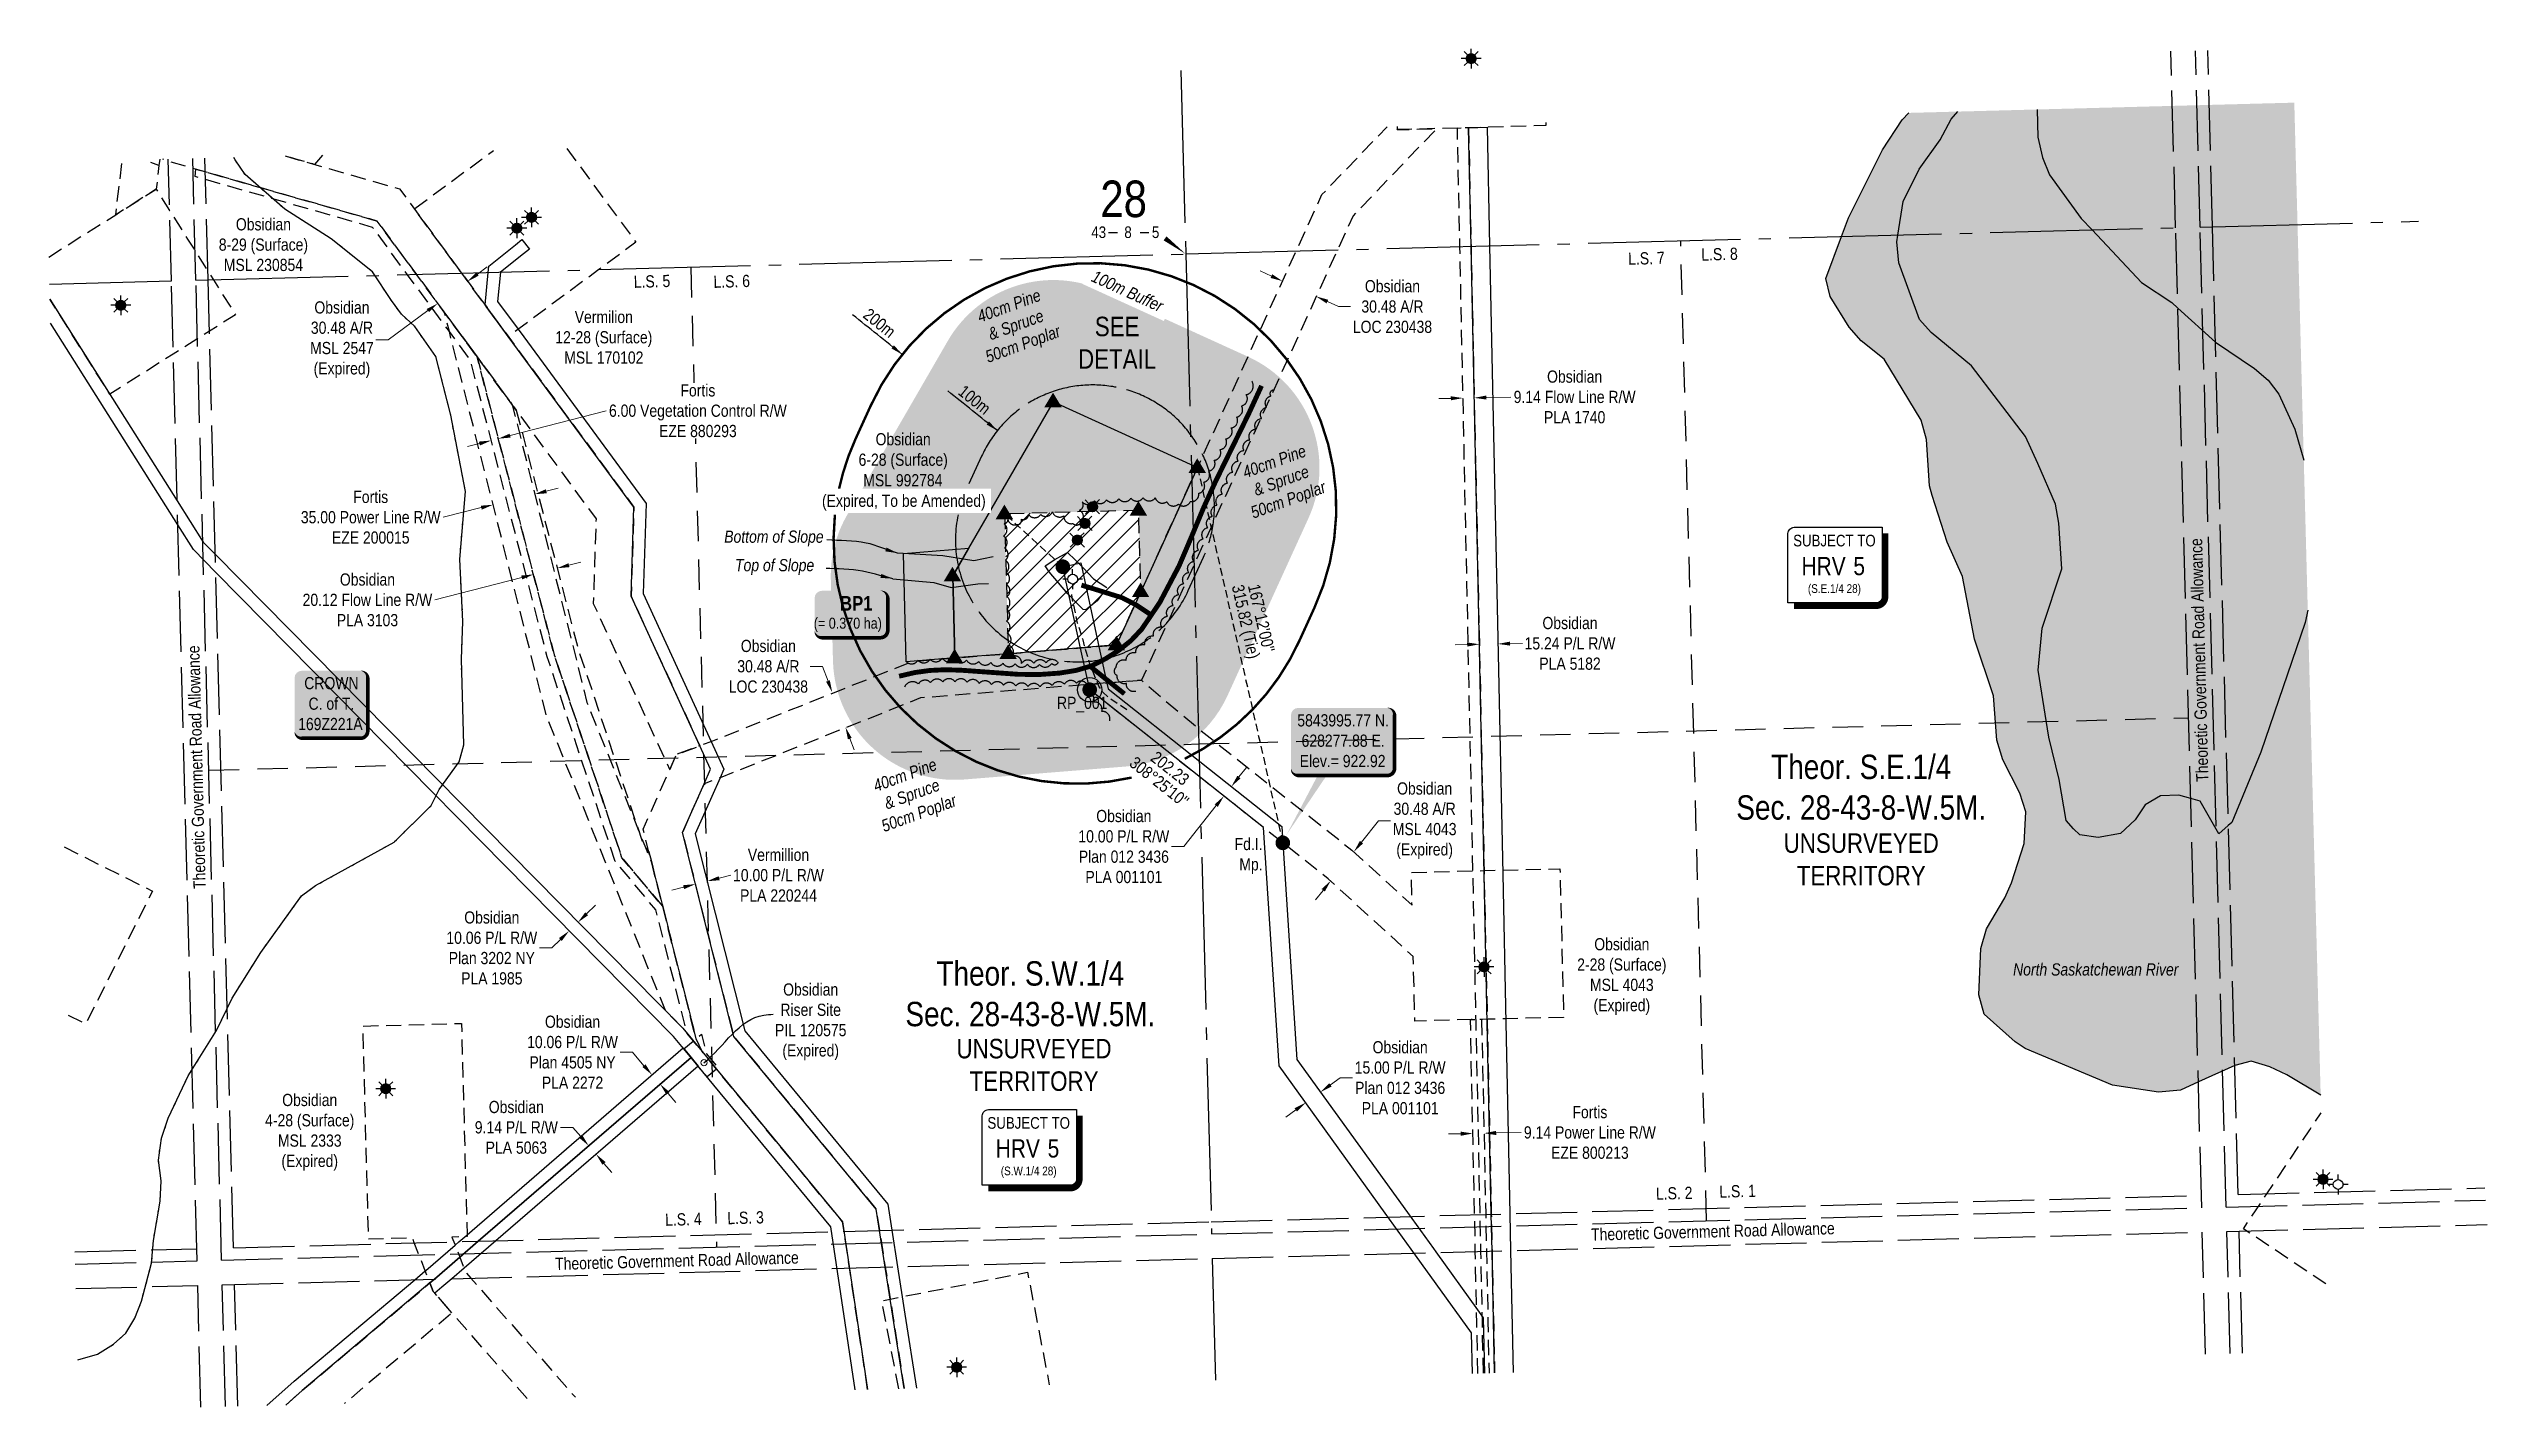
# Model space of a CAD drawing. Extents: x 623502 to 631399, y 5843458 to 5848913.
# Drawn here: x 627266 to 629266, y 5843533 to 5844647 of the extents above; entities that cross this region are included whole.
import ezdxf
from ezdxf.enums import TextEntityAlignment as Align

# ---------------------------------------------------------------- set-up
doc = ezdxf.new("R2010")
doc.units = 0
doc.header["$LTSCALE"] = 5
doc.header["$PDSIZE"] = 0.5
for name, pattern in [('0', [1, 1, 0]), ('foc-ACCESSROAD', [3.75, 2.5, -1.25]), ('foc-BUFFER', [16.75, 15, -1.75]), ('foc-FLOWLINE', [3.75, 2.5, -1.25]), ('foc-LSD', [8, 5, -3]), ('foc-QUARTERLINE', [33, 25, -3, 2, -3]), ('foc-TIELINE', [1.875, 1.25, -0.625]), ('foc-UNSURVEYED', [12.5, 10, -2.5]), ('foc-WHEELTRACKS', [2, 0.4, -1.6]), ('UG_PIPE', [1.875, 1.25, -0.625])]:
    doc.linetypes.add(name, pattern=pattern)
doc.layers.get('Defpoints').update_dxf_attribs({"color": 9})
for name, color, linetype in [('10', 1, 'Continuous'), ('35', 37, 'Continuous'), ('9', 3, 'Continuous'), ('AS-OWNER', 7, 'Continuous'), ('AS-PIPE-UG', 44, 'UG_PIPE'), ('AS-ROADS', 254, 'Continuous'), ('AUX-BUFFER', 7, 'foc-BUFFER'), ('C-AR', 13, 'foc-ACCESSROAD'), ('C-FLOWLINE', 13, 'foc-FLOWLINE'), ('C-RW', 13, 'Continuous'), ('C-SYMBOL', 7, 'Continuous'), ('C-WS', 13, 'foc-ACCESSROAD'), ('C-WS-S', 8, 'Continuous'), ('CG-NOTES', 7, 'Continuous'), ('CTW', 7, 'Continuous'), ('DETAIL-T', 7, 'Continuous'), ('F-EZE', 190, 'foc-FLOWLINE'), ('F-RW', 190, 'Continuous'), ('F-WS', 190, 'foc-ACCESSROAD'), ('F-WS-S', 8, 'Continuous'), ('L-BD', 7, 'Continuous'), ('L-MON', 1, 'Continuous'), ('L-MON-T', 1, 'Continuous'), ('L-QSEC', 8, 'foc-QUARTERLINE'), ('L-ROAD-T', 7, 'Continuous'), ('L-SECLBL', 7, 'Continuous'), ('L-SECTION-LSD', 7, 'foc-LSD'), ('L-TIE', 7, 'foc-TIELINE'), ('L-UNS-T', 3, 'Continuous'), ('L-USEC', 7, 'foc-UNSURVEYED'), ('P-BUFFER-H 30m', 51, 'Continuous'), ('P-BUFFER-T', 40, 'Continuous'), ('P-PROPOSED', 10, 'Continuous'), ('P-PROPOSED-H', 21, 'Continuous'), ('P-TEMP-BLOCKS', 250, 'Continuous'), ('P-TEMP-H', 41, 'Continuous'), ('P-TEMP_BORROW PIT', 46, 'Continuous'), ('T-BUSH', 110, '0'), ('T-BUSH-T', 110, 'Continuous'), ('T-SLOPE', 48, 'Continuous'), ('T-WATER', 160, 'Continuous'), ('T-WATER-H', 133, 'Continuous'), ('T-WATER-P3', 160, 'foc-WHEELTRACKS'), ('T-WATER-T', 170, 'Continuous')]:
    doc.layers.add(name, color=color, linetype=linetype)
for name, color, linetype, lineweight in [('C-AR-T', 13, 'Continuous', 9), ('C-FLOWLINE-T', 13, 'Continuous', 9), ('C-RW-T', 13, 'Continuous', 9), ('C-WS-T', 13, 'Continuous', 9), ('F-EZE-T', 190, 'Continuous', 9), ('F-RW-T', 190, 'Continuous', 9), ('F-WS-T', 190, 'Continuous', 9), ('T-TEXT', 48, 'Continuous', 18)]:
    doc.layers.add(name, color=color, linetype=linetype, lineweight=lineweight)
doc.layers.add('P-PROPOSED-EXISTING-H', color=7, linetype='Continuous', true_color=0xffeebd)
doc.styles.add('100L', font='ARIALN.TTF', dxfattribs={"height": 11})
doc.styles.add('175L', font='ARIALN.TTF', dxfattribs={"height": 20})
doc.styles.add('80', font='ARIALN.TTF', dxfattribs={"height": 10})
doc.styles.add('80CG', font='ARIALN.TTF', dxfattribs={"height": 10})
doc.styles.add('80L', font='ARIALN.TTF', dxfattribs={"height": 10})
doc.styles.add('80LS', font='ARIALNI.TTF', dxfattribs={"height": 10})
doc.styles.add('BOLD', font='ARIALNB.TTF')
doc.styles.add('foc-LtypeFont', font='ARIALN.TTF', dxfattribs={"height": 7.35})
doc.styles.add('HRV', font='ARIALN.TTF', dxfattribs={"height": 3})
doc.styles.add('SIMPLEX', font='ARIALN.TTF')
doc.linetypes.add('foc-TOPO-flowdirection-NOLINE', pattern='A,0,[">",foc-LtypeFont,S=0.3,R=0,X=0,Y=-0.945],-20,[">",foc-LtypeFont,S=0.3,R=0,X=0,Y=-0.945],0', length=20)
doc.dimstyles.new('CG2011', dxfattribs={"dimscale": 5, "dimtxt": 9, "dimasz": 2, "dimexe": 0.2, "dimexo": 0.0625, "dimgap": 0.5, "dimtad": 0, "dimtih": 1, "dimtoh": 1, "dimzin": 0, "dimdsep": 46, "dimtxsty": '80CG', "dimcen": 0.1, "dimse1": 1, "dimse2": 1, "dimclrd": 256, "dimclrt": 256, "dimaunit": 1, "dimadec": 4, "dimazin": 0, "dimtfac": 0.06, "dimtofl": 0, "dimtmove": 0, "dimatfit": 1, "dimfxl": 0.2, "dimtolj": 1, "dimtzin": 0, "dimlwd": -1, "dimarcsym": 0})
doc.dimstyles.new('Compass 5 000', dxfattribs={"dimscale": 5, "dimtxt": 9, "dimasz": 2, "dimexe": 0.2, "dimexo": 0.0625, "dimgap": 0.5, "dimtad": 0, "dimtih": 1, "dimtoh": 1, "dimzin": 0, "dimdsep": 46, "dimtxsty": '80CG', "dimcen": 0.1, "dimse1": 1, "dimse2": 1, "dimclrd": 256, "dimclrt": 256, "dimaunit": 1, "dimadec": 4, "dimazin": 0, "dimtfac": 0.06, "dimtofl": 0, "dimtmove": 0, "dimatfit": 1, "dimfxl": 0.2, "dimtolj": 1, "dimtzin": 0, "dimlwd": -1, "dimarcsym": 0})

msp = doc.modelspace()

# ---------------------------------------------------------------- texts
at = {"layer": '35', "color": 3, "style": '80'}
msp.add_attdef('RP_001', (628092.669, 5844105.652), 'RP', height=9.9966, dxfattribs=at)
at = {"layer": 'AUX-BUFFER', "char_height": 9.9966, "attachment_point": 1, "rotation": 321.310245, "style": '80L'}
for s, insert in [('200m', (627939.082, 5844435.244)), ('100m', (628017.058, 5844372.168))]:
    msp.add_mtext_dynamic_manual_height_columns(s, width=34.22292, gutter_width=224.924, heights=[0], dxfattribs=dict(at, insert=insert))
at = {"layer": 'C-SYMBOL', "color": 3, "char_height": 19.99314, "width": 203.17258, "attachment_point": 2, "style": '175L'}
for s, insert in [('Theor. S.E.1/4\\PSec. 28-43-8-W.5M.', (628752.218, 5844068.113)), ('Theor. S.W.1/4\\PSec. 28-43-8-W.5M.', (628070.851, 5843898.627))]:
    msp.add_mtext(s, dxfattribs=dict(at, insert=insert))
at = {"layer": 'C-WS-T', "linetype": 'Continuous', "style": '80CG'}
for s, height, p in [('Obsidian', 9.9966, (627943.931, 5844321.975)), ('6-28 (Surface)', 9.99657, (627929.966, 5844305.136)), ('MSL 992784', 9.9966, (627933.805, 5844288.298))]:
    msp.add_text(s, height=height, dxfattribs=at).set_placement(p)
at = {"layer": 'C-WS-T', "char_height": 9.99657, "width": 72.59896, "attachment_point": 5, "style": '80CG'}
for s, insert in [('\\A1;Obsidian\\P8-29 (Surface)\\PMSL 230854', (627441.913, 5844486.573)), ('\\A1;Obsidian\\P2-28 (Surface)\\PMSL 4043\\P(Expired)', (628555.885, 5843886.103)), ('\\A1;Obsidian\\PRiser Site\\PPIL 120575\\P(Expired)', (627890.709, 5843848.951)), ('\\A1;Obsidian\\P4-28 (Surface)\\PMSL 2333\\P(Expired)', (627479.888, 5843758.288))]:
    msp.add_mtext(s, dxfattribs=dict(at, insert=insert))
at = {"layer": 'L-BD', "style": '80L'}
for s, rotation, p in [('315.82 (Tie)', 282.8055, (628246.428, 5844176.994)), ("167°12'00''", 282.8055, (628260.318, 5844180.152)), ("308°25'10''", 321.5802, (628176.576, 5844045.812)), ('202.23', 321.5802, (628185.428, 5844056.973))]:
    msp.add_text(s, height=9.9966, rotation=rotation, dxfattribs=at).set_placement(p, align=Align.MIDDLE)
at = {"layer": 'L-MON-T', "style": '80CG'}
for s, p in [('Fd.I.', (628238.376, 5843989.826)), ('Mp.', (628242.202, 5843973.165))]:
    msp.add_text(s, height=9.9966, dxfattribs=at).set_placement(p)
at = {"layer": 'L-ROAD-T', "style": '80L'}
for rotation, p in [(91.501519, (627386.995, 5844057.816)), (1.521804, (628630.55, 5843676.963)), (1.521804, (627780.996, 5843652.912))]:
    msp.add_text('Theoretic Government Road Allowance', height=9.99657, rotation=rotation, dxfattribs=at).set_placement(p, align=Align.MIDDLE_CENTER)
at = {"layer": 'L-ROAD-T', "insert": (629024.371, 5844145.627), "char_height": 9.99657, "width": 201.42087, "attachment_point": 2, "rotation": 91.501519, "style": '80L', "bg_fill": 1, "box_fill_scale": 1.15, "bg_fill_color": 133, "bg_fill_transparency": 0}
msp.add_mtext('Theoretic Government Road Allowance', dxfattribs=at)
at = {"layer": 'L-SECTION-LSD', "style": '100L'}
for s, rotation, p in [('L.S. 7', 1.521752, (628561.207, 5844470.02)), ('L.S. 8', 1.521752, (628621.157, 5844473.427)), ('L.S. 6', 1.521777, (627811.104, 5844451.107)), ('L.S. 2', 1.521912, (628584.006, 5843702.892)), ('L.S. 1', 1.521912, (628635.95, 5843704.548)), ('L.S. 4', 1.521777, (627771.463, 5843681.475)), ('L.S. 3', 1.521777, (627822.464, 5843682.786))]:
    msp.add_text(s, height=9.9966, rotation=rotation, dxfattribs=at).set_placement(p)
at = {"layer": 'L-UNS-T', "color": 3, "char_height": 15.99451, "attachment_point": 5, "style": '80L'}
for insert in [(628752.218, 5843982.106), (628073.84, 5843813.489)]:
    msp.add_mtext_dynamic_manual_height_columns('UNSURVEYED TERRITORY', width=126.41375, gutter_width=47.5, heights=[0], dxfattribs=dict(at, insert=insert))
at = {"layer": 'T-BUSH-T', "char_height": 9.9966, "width": 65.38474, "attachment_point": 2, "rotation": 20, "style": '80LS'}
for insert in [(628051.572, 5844441.223), (628269.145, 5844313.437), (627966.272, 5844056.18)]:
    msp.add_mtext('40cm Pine\\P& Spruce\\P50cm Poplar', dxfattribs=dict(at, insert=insert))
at = {"layer": 'T-WATER-T', "insert": (628944.532, 5843891.828), "char_height": 9.99657, "width": 140.27081, "attachment_point": 5, "style": '80CG'}
msp.add_mtext('\\A1;{\\fArial Narrow|b0|i1|c0|p34;North Saskatchewan River}', dxfattribs=at)

# ---------------------------------------------------------------- blocks, each defined once
blk = doc.blocks.new('L-SECLBL')
at = {"layer": '9', "color": 7}
for p, q in [((-5.1, -27.8), (-12.3, -27.8)), ((20.7, -27.8), (13.5, -27.8))]:
    blk.add_line(p, q, dxfattribs=at)
at = {"layer": '10', "color": 2, "style": 'SIMPLEX'}
blk.add_attdef('SEC', text='', height=30, dxfattribs=at).set_placement((0, 0), align=Align.MIDDLE)
at = {"layer": '10', "color": 5, "style": '80L'}
blk.add_attdef('TWP', text='', height=9.5, dxfattribs=at).set_placement((-14.4, -27.4), align=Align.MIDDLE_RIGHT)
blk.add_attdef('RGE', text='', height=9.5, dxfattribs=at).set_placement((3.6, -27.4), align=Align.MIDDLE_CENTER)
blk.add_attdef('MER', text='', height=9.5, dxfattribs=at).set_placement((23.2, -27.4), align=Align.MIDDLE_LEFT)
blk = doc.blocks.new('HRV')
blk.add_lwpolyline([(-35.1, 31.6), (37.2, 31.6), (37.2, -25.5, -0.414214), (32.2, -30.5), (-40.1, -30.5), (-40.1, 26.6, -0.414214)], format="xyb", close=True)
at = {"const_width": 5, "flags": 128}
blk.add_lwpolyline([(-35.1, -33), (32.2, -33, 0.414214), (39.7, -25.5), (39.7, 26.6)], format="xyb", dxfattribs=at)
at = {"style": '80L'}
blk.add_text('SUBJECT TO', height=9.5, dxfattribs=at).set_placement((-2, 13.1), align=Align.BOTTOM_CENTER)
blk.add_attdef('(N.W.1/4 00)', text='', height=7.12, dxfattribs=at).set_placement((-2, -24.4), align=Align.BOTTOM_CENTER)
at = {"layer": 'CTW', "color": 3, "style": 'HRV'}
blk.add_text('HRV', height=15, dxfattribs=at).set_placement((-10.9, -0.2), align=Align.MIDDLE_CENTER)
blk.add_attdef('0', text='', height=15, dxfattribs=at).set_placement((18.3, -0.2), align=Align.MIDDLE_CENTER)
blk = doc.blocks.new('*D439')
at = {"layer": 'C-AR-T', "transparency": 16777216}
for p, q in [((627900.3, 5844140.6), (627890.3, 5844140.6)), ((627904.9, 5844128.5), (627900.3, 5844140.6)), ((627922.7, 5844081.3), (627926.3, 5844072))]:
    blk.add_line(p, q, dxfattribs=at)
for points in [[(627906.4, 5844129.1), (627903.3, 5844128), (627908.4, 5844119.2)], [(627924.3, 5844081.9), (627921.2, 5844080.7), (627919.2, 5844090.7)]]:
    blk.add_solid(points, dxfattribs=at)
at = {"layer": 'Defpoints', "color": 0, "transparency": 16777216}
for p in [(627908.4, 5844119.2), (627939.6, 5844131), (627950.3, 5844102.4)]:
    blk.add_point(p, dxfattribs=at)
at = {"layer": 'C-AR-T', "transparency": 16777216, "insert": (627856, 5844140.6), "char_height": 10, "attachment_point": 5, "style": '80CG'}
blk.add_mtext('\\A1;Obsidian\\P30.48 A/R\\PLOC 230438', dxfattribs=at)
blk = doc.blocks.new('*D440')
at = {"layer": 'C-AR-T', "transparency": 16777216}
for p, q in [((627617.5, 5844462.4), (627625.5, 5844468.4)), ((627576.8, 5844432.5), (627544.2, 5844408.6)), ((627544.2, 5844408.6), (627534.2, 5844408.6))]:
    blk.add_line(p, q, dxfattribs=at)
for points in [[(627616.5, 5844463.8), (627618.4, 5844461.1), (627609.4, 5844456.5)], [(627575.8, 5844433.8), (627577.8, 5844431.2), (627584.8, 5844438.4)]]:
    blk.add_solid(points, dxfattribs=at)
at = {"layer": 'Defpoints', "color": 0, "transparency": 16777216}
for p in [(627609.4, 5844456.5), (627730, 5844292.7), (627705.4, 5844274.6)]:
    blk.add_point(p, dxfattribs=at)
at = {"layer": 'C-AR-T', "transparency": 16777216, "insert": (627506.3, 5844408.6), "char_height": 10, "attachment_point": 5, "style": '80CG'}
blk.add_mtext('\\A1;Obsidian\\P30.48 A/R\\PMSL 2547\\P(Expired)', dxfattribs=at)
blk = doc.blocks.new('*D441')
at = {"layer": 'C-AR-T', "transparency": 16777216}
for p, q in [((628342.4, 5843996.3), (628356.3, 5844013.9)), ((628356.3, 5844013.9), (628366.3, 5844013.9)), ((628311, 5843956.8), (628304.8, 5843949))]:
    blk.add_line(p, q, dxfattribs=at)
for points in [[(628341.1, 5843997.4), (628343.7, 5843995.3), (628336.2, 5843988.5)], [(628309.7, 5843957.9), (628312.3, 5843955.8), (628317.2, 5843964.7)]]:
    blk.add_solid(points, dxfattribs=at)
at = {"layer": 'Defpoints', "color": 0, "transparency": 16777216}
for p in [(628198.2, 5844098), (628179.3, 5844074.2), (628317.2, 5843964.7)]:
    blk.add_point(p, dxfattribs=at)
at = {"layer": 'C-AR-T', "transparency": 16777216, "insert": (628394.2, 5844013.9), "char_height": 10, "attachment_point": 5, "style": '80CG', "bg_fill": 3, "box_fill_scale": 1.1, "bg_fill_color": 256, "bg_fill_true_color": 13158600, "bg_fill_transparency": 0}
blk.add_mtext('\\A1;Obsidian\\P30.48 A/R\\PMSL 4043\\P(Expired)', dxfattribs=at)
blk = doc.blocks.new('*D442')
at = {"layer": 'C-FLOWLINE-T', "transparency": 16777216}
for p, q in [((628415.7, 5844360.5), (628405.7, 5844360.3)), ((628444.8, 5844361.1), (628465, 5844361.6))]:
    blk.add_line(p, q, dxfattribs=at)
for points in [[(628415.6, 5844362.2), (628415.7, 5844358.9), (628425.7, 5844360.7)], [(628444.8, 5844362.8), (628444.9, 5844359.5), (628434.8, 5844360.9)]]:
    blk.add_solid(points, dxfattribs=at)
at = {"layer": 'Defpoints', "color": 0, "transparency": 16777216}
for p in [(628434.8, 5844360.9), (628427.4, 5844277.2), (628436.6, 5844277.3)]:
    blk.add_point(p, dxfattribs=at)
at = {"layer": 'C-FLOWLINE-T', "transparency": 16777216, "insert": (628517.2, 5844361.6), "char_height": 10, "attachment_point": 5, "style": '80CG'}
blk.add_mtext('\\A1;Obsidian\\P9.14 Flow Line R/W\\PPLA 1740', dxfattribs=at)
blk = doc.blocks.new('*D443')
at = {"layer": 'C-RW-T', "transparency": 16777216}
for p, q in [((628429.1, 5844158.5), (628419.1, 5844158.3)), ((628464.3, 5844159.2), (628474.3, 5844159.4))]:
    blk.add_line(p, q, dxfattribs=at)
for points in [[(628429, 5844160.2), (628429.1, 5844156.8), (628439.1, 5844158.7)], [(628464.3, 5844160.9), (628464.3, 5844157.6), (628454.3, 5844159)]]:
    blk.add_solid(points, dxfattribs=at)
at = {"layer": 'Defpoints', "color": 0, "transparency": 16777216}
for p in [(628454.3, 5844159), (628439.1, 5844154.4), (628454.4, 5844154.7)]:
    blk.add_point(p, dxfattribs=at)
at = {"layer": 'C-RW-T', "transparency": 16777216, "insert": (628513.4, 5844159.4), "char_height": 10, "attachment_point": 5, "style": '80CG'}
blk.add_mtext('\\A1;Obsidian\\P15.24 P/L R/W\\PPLA 5182', dxfattribs=at)
blk = doc.blocks.new('*D444')
at = {"layer": 'C-FLOWLINE-T', "transparency": 16777216}
for p, q in [((627692.5, 5844223.6), (627702.2, 5844226.1)), ((627653.7, 5844213.5), (627582.6, 5844195.1))]:
    blk.add_line(p, q, dxfattribs=at)
for points in [[(627692.1, 5844225.2), (627692.9, 5844222), (627682.8, 5844221.1)], [(627653.3, 5844215.1), (627654.1, 5844211.9), (627663.4, 5844216)]]:
    blk.add_solid(points, dxfattribs=at)
at = {"layer": 'Defpoints', "color": 0, "transparency": 16777216}
for p in [(627663.4, 5844216), (627676, 5844166.9), (627695.5, 5844172)]:
    blk.add_point(p, dxfattribs=at)
at = {"layer": 'C-FLOWLINE-T', "transparency": 16777216, "insert": (627527.2, 5844195.1), "char_height": 10, "attachment_point": 5, "style": '80CG', "bg_fill": 3, "box_fill_scale": 1.1, "bg_fill_color": 256, "bg_fill_true_color": 13158600, "bg_fill_transparency": 0}
blk.add_mtext('\\A1;Obsidian\\P20.12 Flow Line R/W\\PPLA 3103', dxfattribs=at)
blk = doc.blocks.new('*D445')
at = {"layer": 'C-RW-T', "transparency": 16777216}
for p, q in [((627706.9, 5843937.5), (627714.1, 5843944.5)), ((627685.4, 5843916.5), (627678.3, 5843909.5)), ((627678.3, 5843909.5), (627668.3, 5843909.5))]:
    blk.add_line(p, q, dxfattribs=at)
for points in [[(627705.8, 5843938.7), (627708.1, 5843936.3), (627699.8, 5843930.5)], [(627684.3, 5843917.7), (627686.6, 5843915.3), (627692.6, 5843923.5)]]:
    blk.add_solid(points, dxfattribs=at)
at = {"layer": 'Defpoints', "color": 0, "transparency": 16777216}
for p in [(627629.1, 5844002.9), (627621.9, 5843995.9), (627692.6, 5843923.5)]:
    blk.add_point(p, dxfattribs=at)
at = {"layer": 'C-RW-T', "transparency": 16777216, "insert": (627629.2, 5843909.5), "char_height": 10, "attachment_point": 5, "style": '80CG'}
blk.add_mtext('\\A1;Obsidian\\P10.06 P/L R/W\\PPlan 3202 NY\\PPLA 1985', dxfattribs=at)
blk = doc.blocks.new('*D446')
at = {"layer": 'C-RW-T', "transparency": 16777216}
for p, q in [((627744.5, 5843824), (627734.5, 5843824)), ((627754, 5843812.9), (627744.5, 5843824)), ((627773.7, 5843790.2), (627780.2, 5843782.6))]:
    blk.add_line(p, q, dxfattribs=at)
for points in [[(627755.3, 5843814), (627752.8, 5843811.8), (627760.6, 5843805.4)], [(627775, 5843791.3), (627772.4, 5843789.1), (627767.2, 5843797.8)]]:
    blk.add_solid(points, dxfattribs=at)
at = {"layer": 'Defpoints', "color": 0, "transparency": 16777216}
for p in [(627760.6, 5843805.4), (627727, 5843776.3), (627733.6, 5843768.7)]:
    blk.add_point(p, dxfattribs=at)
at = {"layer": 'C-RW-T', "transparency": 16777216, "insert": (627695.4, 5843824), "char_height": 10, "attachment_point": 5, "style": '80CG'}
blk.add_mtext('\\A1;Obsidian\\P10.06 P/L R/W\\PPlan 4505 NY\\PPLA 2272', dxfattribs=at)
blk = doc.blocks.new('*D447')
at = {"layer": 'C-RW-T', "transparency": 16777216}
for p, q in [((627695.6, 5843762.3), (627685.6, 5843762.3)), ((627702.1, 5843754.8), (627695.6, 5843762.3)), ((627721.2, 5843732.7), (627727.7, 5843725.2))]:
    blk.add_line(p, q, dxfattribs=at)
for points in [[(627703.4, 5843755.9), (627700.9, 5843753.7), (627708.7, 5843747.2)], [(627722.5, 5843733.8), (627719.9, 5843731.6), (627714.7, 5843740.3)]]:
    blk.add_solid(points, dxfattribs=at)
at = {"layer": 'Defpoints', "color": 0, "transparency": 16777216}
for p in [(627697.7, 5843737.7), (627714.7, 5843740.3), (627703.7, 5843730.8)]:
    blk.add_point(p, dxfattribs=at)
at = {"layer": 'C-RW-T', "transparency": 16777216, "insert": (627649.3, 5843762.3), "char_height": 10, "attachment_point": 5, "style": '80CG'}
blk.add_mtext('\\A1;Obsidian\\P9.14 P/L R/W\\PPLA 5063', dxfattribs=at)
blk = doc.blocks.new('*D448')
at = {"layer": 'C-RW-T', "transparency": 16777216}
for p, q in [((628241.9, 5844049.8), (628248.1, 5844057.6)), ((628223.3, 5844026.3), (628196.6, 5843992.7)), ((628196.6, 5843992.7), (628186.6, 5843992.7))]:
    blk.add_line(p, q, dxfattribs=at)
for points in [[(628240.6, 5844050.8), (628243.2, 5844048.7), (628235.7, 5844042)], [(628222, 5844027.3), (628224.6, 5844025.3), (628229.5, 5844034.1)]]:
    blk.add_solid(points, dxfattribs=at)
at = {"layer": 'Defpoints', "color": 0, "transparency": 16777216}
for p in [(628161.8, 5844087.8), (628168.1, 5844095.7), (628229.5, 5844034.1)]:
    blk.add_point(p, dxfattribs=at)
at = {"layer": 'C-RW-T', "transparency": 16777216, "insert": (628147.5, 5843992.7), "char_height": 10, "attachment_point": 5, "style": '80CG', "bg_fill": 3, "box_fill_scale": 1.1, "bg_fill_color": 256, "bg_fill_true_color": 13158600, "bg_fill_transparency": 0}
blk.add_mtext('\\A1;Obsidian\\P10.00 P/L R/W\\PPlan 012 3436\\PPLA 001101', dxfattribs=at)
blk = doc.blocks.new('*D449')
at = {"layer": 'Defpoints', "color": 0, "transparency": 16777216}
for p in [(627630.3, 5844273.2), (627657.5, 5844165.3), (627691.5, 5844173.9)]:
    blk.add_point(p, dxfattribs=at)
at = {"layer": 'F-EZE-T', "transparency": 16777216}
for p, q in [((627673.9, 5844284.3), (627683.6, 5844286.7)), ((627620.6, 5844270.8), (627589.4, 5844262.9))]:
    blk.add_line(p, q, dxfattribs=at)
for points in [[(627673.5, 5844285.9), (627674.3, 5844282.6), (627664.2, 5844281.8)], [(627620.2, 5844272.4), (627621, 5844269.2), (627630.3, 5844273.2)]]:
    blk.add_solid(points, dxfattribs=at)
at = {"layer": 'F-EZE-T', "transparency": 16777216, "insert": (627529.9, 5844262.9), "char_height": 10, "attachment_point": 5, "style": '80CG', "bg_fill": 3, "box_fill_scale": 1.1, "bg_fill_color": 256, "bg_fill_true_color": 13158600, "bg_fill_transparency": 0}
blk.add_mtext('\\A1;Fortis\\P35.00 Power Line R/W\\PEZE 200015', dxfattribs=at)
blk = doc.blocks.new('*D450')
at = {"layer": 'Defpoints', "color": 0, "transparency": 16777216}
for p in [(627620.4, 5844358), (627626.3, 5844359.5), (627628.7, 5844325.9)]:
    blk.add_point(p, dxfattribs=at)
at = {"layer": 'F-EZE-T', "transparency": 16777216}
for p, q in [((627644.2, 5844329.9), (627723.1, 5844350.3)), ((627619.1, 5844323.4), (627609.4, 5844320.9))]:
    blk.add_line(p, q, dxfattribs=at)
for points in [[(627618.6, 5844325), (627619.5, 5844321.8), (627628.7, 5844325.9)], [(627643.8, 5844331.5), (627644.6, 5844328.3), (627634.5, 5844327.4)]]:
    blk.add_solid(points, dxfattribs=at)
at = {"layer": 'F-EZE-T', "transparency": 16777216, "insert": (627798.2, 5844350.3), "char_height": 10, "attachment_point": 5, "style": '80CG', "bg_fill": 3, "box_fill_scale": 1.1, "bg_fill_color": 256, "bg_fill_true_color": 13158600, "bg_fill_transparency": 0}
blk.add_mtext('\\A1;Fortis\\P6.00 Vegetation Control R/W\\PEZE 880293', dxfattribs=at)
blk = doc.blocks.new('*D451')
at = {"layer": 'Defpoints', "color": 0, "transparency": 16777216}
for p in [(628433.1, 5843786.2), (628442.3, 5843786.4), (628442.9, 5843757.5)]:
    blk.add_point(p, dxfattribs=at)
at = {"layer": 'F-EZE-T', "transparency": 16777216}
for p, q in [((628423.7, 5843757.1), (628413.7, 5843756.9)), ((628452.9, 5843757.7), (628473.3, 5843758.1))]:
    blk.add_line(p, q, dxfattribs=at)
for points in [[(628423.7, 5843758.8), (628423.8, 5843755.4), (628433.7, 5843757.3)], [(628452.8, 5843759.4), (628452.9, 5843756), (628442.9, 5843757.5)]]:
    blk.add_solid(points, dxfattribs=at)
at = {"layer": 'F-EZE-T', "transparency": 16777216, "insert": (628529.7, 5843758.1), "char_height": 10, "attachment_point": 5, "style": '80CG'}
blk.add_mtext('\\A1;Fortis\\P9.14 Power Line R/W\\PEZE 800213', dxfattribs=at)
blk = doc.blocks.new('*D452')
at = {"layer": 'Defpoints', "color": 0, "transparency": 16777216}
for p in [(627795.4, 5843965), (627805.1, 5843967.4), (627805.9, 5843964.3)]:
    blk.add_point(p, dxfattribs=at)
at = {"layer": 'F-RW-T', "transparency": 16777216}
for p, q in [((627786.5, 5843959.4), (627776.8, 5843957)), ((627815.6, 5843966.7), (627825.3, 5843969.2))]:
    blk.add_line(p, q, dxfattribs=at)
for points in [[(627786.1, 5843961), (627786.9, 5843957.8), (627796.2, 5843961.9)], [(627815.2, 5843968.4), (627816, 5843965.1), (627805.9, 5843964.3)]]:
    blk.add_solid(points, dxfattribs=at)
at = {"layer": 'F-RW-T', "transparency": 16777216, "insert": (627864.3, 5843969.2), "char_height": 10, "attachment_point": 5, "style": '80CG'}
blk.add_mtext('\\A1;Vermillion\\P10.00 P/L R/W\\PPLA 220244', dxfattribs=at)
blk = doc.blocks.new('*U437')
h = blk.add_hatch(color=255)
edge = h.paths.add_edge_path()
edge.add_line((-24, -28.5), (24, -28.5))
edge.add_arc((24, -22.5), 6, 270, 360)
edge.add_line((30, -22.5), (30, 21))
edge.add_arc((24, 21), 6, 0, 90)
edge.add_line((24, 27), (-24, 27))
edge.add_arc((-24, 21), 6, 90, 180)
edge.add_line((-30, 21), (-30, -22.5))
edge.add_arc((-24, -22.5), 6, 180, 270)
at = {"color": 14, "flags": 128}
blk.add_lwpolyline([(-24, -28.5, 3, 3, 0), (24, -28.5, 3, 3, 0.414214), (30, -22.5, 3, 3, 0), (30, 21, 3, 0, 0.414214), (24, 27, 0, 0, 0), (-24, 27, 0, 0, 0.414214), (-30, 21, 0, 0, 0), (-30, -22.5, 0, 3, 0.414214)], format="xyseb", close=True, dxfattribs=at)
at = {"color": 14, "style": '80'}
blk.add_attdef('ENTER_TEXT_001', (-26.8, -4.9), '', height=10, dxfattribs=at)
blk = doc.blocks.new('GAS')
h = blk.add_hatch(color=255)
h.dxf.hatch_style = 1
edge = h.paths.add_edge_path()
edge.add_arc((0, 0), 0.9, 0, 360)
for p, q in [((-0.81, 0), (-1.62, 0)), ((-0.57, 0.57), (-1.14, 1.14)), ((0, 0.81), (0, 1.62)), ((0.57, 0.57), (1.14, 1.14)), ((1.62, 0), (0.81, 0)), ((-0.57, -0.57), (-1.14, -1.14)), ((0, -0.81), (0, -1.62)), ((1.14, -1.14), (0.57, -0.57))]:
    blk.add_line(p, q)
blk.add_circle((0, 0), 0.8)
blk = doc.blocks.new('GABD')
for p, q in [((-0.81, 0), (-1.62, 0)), ((0, 0.81), (0, 1.62)), ((1.62, 0), (0.81, 0)), ((0, -0.81), (0, -1.62))]:
    blk.add_line(p, q)
blk.add_circle((0, 0), 0.8)
blk = doc.blocks.new('TRIA')
blk.add_hatch(color=255).paths.add_polyline_path([(-0.04, 1.52), (-1.47, -0.87), (1.39, -0.87)])
blk = doc.blocks.new('TRIAA')
blk.add_blockref('TRIA', (0, 0))
blk = doc.blocks.new('TRIB')
at = {"color": 1}
blk.add_lwpolyline([(-1.12, -0.67), (-0.04, 1.13), (1.04, -0.67)], close=True, dxfattribs=at)
blk = doc.blocks.new('TRIBB')
blk.add_blockref('TRIB', (0, 0))
blk = doc.blocks.new('TRICC')
for name in ['TRIAA', 'TRIBB']:
    blk.add_blockref(name, (0, 0))
blk = doc.blocks.new('plspike')
blk.add_blockref('TRICC', (0, 0))
blk = doc.blocks.new('fdia')
at = {"color": 255, "const_width": 1}
blk.add_lwpolyline([(-0.5, 0, 1), (0.5, 0, 1)], format="xyb", close=True, dxfattribs=at)
blk = doc.blocks.new('Fdiaa')
blk.add_blockref('fdia', (0, 0))
blk = doc.blocks.new('fdib')
at = {"color": 1, "const_width": 1.6}
blk.add_lwpolyline([(-0.4, 0, 1), (0.4, 0, 1)], format="xyb", close=True, dxfattribs=at)
at = {"color": 1}
blk.add_circle((0, 0), 0.8, dxfattribs=at)
blk = doc.blocks.new('Fdibb')
blk.add_blockref('fdib', (0, 0))
blk = doc.blocks.new('fdicc')
for name in ['Fdibb', 'Fdiaa']:
    blk.add_blockref(name, (0, 0))
blk = doc.blocks.new('FDI')
blk.add_blockref('fdicc', (0, 0))
blk = doc.blocks.new('*D453')
at = {"layer": 'C-AR-T', "transparency": 16777216}
for p, q in [((628268.5, 5844460.8), (628259.4, 5844465)), ((628314.4, 5844439.9), (628323.5, 5844435.8)), ((628323.5, 5844435.8), (628333.5, 5844435.8))]:
    blk.add_line(p, q, dxfattribs=at)
for points in [[(628269.2, 5844462.3), (628267.8, 5844459.3), (628277.6, 5844456.7)], [(628315.1, 5844441.4), (628313.7, 5844438.4), (628305.3, 5844444.1)]]:
    blk.add_solid(points, dxfattribs=at)
at = {"layer": 'Defpoints', "color": 0, "transparency": 16777216}
for p in [(628305.3, 5844444.1), (628260.5, 5844419.1), (628288.2, 5844406.4)]:
    blk.add_point(p, dxfattribs=at)
at = {"layer": 'C-AR-T', "transparency": 16777216, "insert": (628367.8, 5844435.8), "char_height": 10, "attachment_point": 5, "style": '80CG'}
blk.add_mtext('\\A1;Obsidian\\P30.48 A/R\\PLOC 230438', dxfattribs=at)
blk = doc.blocks.new('WC')
at = {"layer": 'L-MON'}
h = blk.add_hatch(color=255, dxfattribs=at)
h.dxf.hatch_style = 1
edge = h.paths.add_edge_path()
edge.add_arc((0, 0), 0.9, 0, 360)
at = {"layer": 'L-MON', "color": 240, "flags": 128}
for points in [[(-0.62, 0.5), (-1.23, 1.12)], [(0.52, 0.61), (1.13, 1.21)], [(-1.18, -1.18), (-0.56, -0.57)], [(1.16, -1.18), (0.56, -0.57)]]:
    blk.add_lwpolyline(points, dxfattribs=at)
at = {"layer": 'L-MON', "color": 240}
for radius in [0.8, 0.373]:
    blk.add_circle((0, 0), radius, dxfattribs=at)
blk = doc.blocks.new('STRIA')
blk.add_hatch(color=255).paths.add_polyline_path([(-0.04, 1.52), (-1.47, -0.87), (1.39, -0.87)])
blk = doc.blocks.new('STRIAA')
blk.add_blockref('STRIA', (0, 0))
blk = doc.blocks.new('STRIB')
at = {"color": 1}
blk.add_solid([(-1.12, -0.67), (-0.04, 1.13), (1.04, -0.67)], dxfattribs=at)
blk = doc.blocks.new('STRIBB')
blk.add_blockref('STRIB', (0, 0))
blk = doc.blocks.new('STRICC')
for name in ['STRIAA', 'STRIBB']:
    blk.add_blockref(name, (0, 0))
blk = doc.blocks.new('fdspike')
blk.add_blockref('STRICC', (0, 0))
blk = doc.blocks.new('*U455')
at = {"true_color": 0xff8aff}
h = blk.add_hatch(color=211, dxfattribs=at)
edge = h.paths.add_edge_path()
edge.add_line((-24, -20), (24, -20))
edge.add_arc((24, -14), 6, 270, 360)
edge.add_line((30, -14), (30, 12.5))
edge.add_arc((24, 12.5), 6, 0, 90)
edge.add_line((24, 18.5), (-24, 18.5))
edge.add_arc((-24, 12.5), 6, 90, 180)
edge.add_line((-30, 12.5), (-30, -14))
edge.add_arc((-24, -14), 6, 180, 270)
at = {"color": 250, "flags": 128}
blk.add_lwpolyline([(-24, -20, 3, 3, 0), (24, -20, 3, 3, 0.414214), (30, -14, 3, 3, 0), (30, 12.5, 3, 0, 0.414214), (24, 18.5, 0, 0, 0), (-24, 18.5, 0, 0, 0.414214), (-30, 12.5, 0, 0, 0), (-30, -14, 0, 3, 0.414214)], format="xyseb", close=True, dxfattribs=at)
at = {"flags": 128}
blk.add_lwpolyline([(68.1, 0.8, 0, 7.5, 0), (0, 0, 0, 0, 0)], format="xyseb", dxfattribs=at)
at = {"color": 250}
for tag, p, height, style in [('TEMP_AREA_W1_001', (-9.2, 2.2), 12, 'BOLD'), ('ENTER_TEXT_001', (-30.7, -12.6), 9, '80')]:
    blk.add_attdef(tag, p, '', height=height, dxfattribs=dict(at, style=style))
blk = doc.blocks.new('*D483')
at = {"layer": 'C-RW-T', "transparency": 16777216}
for p, q in [((628316.9, 5843797.1), (628325, 5843803)), ((628325, 5843803), (628335, 5843803)), ((628288.5, 5843776.7), (628280.4, 5843770.8))]:
    blk.add_line(p, q, dxfattribs=at)
for points in [[(628315.9, 5843798.5), (628317.9, 5843795.8), (628308.8, 5843791.3)], [(628287.5, 5843778), (628289.5, 5843775.3), (628296.6, 5843782.5)]]:
    blk.add_solid(points, dxfattribs=at)
at = {"layer": 'Defpoints', "color": 0, "transparency": 16777216}
for p in [(628296.6, 5843782.5), (628315.4, 5843782.1), (628303.3, 5843773.3)]:
    blk.add_point(p, dxfattribs=at)
at = {"layer": 'C-RW-T', "transparency": 16777216, "insert": (628374.1, 5843803), "char_height": 10, "attachment_point": 5, "style": '80CG'}
blk.add_mtext('\\A1;Obsidian\\P15.00 P/L R/W\\PPlan 012 3436\\PPLA 001101', dxfattribs=at)
blk = doc.blocks.new('*U500')
h = blk.add_hatch(color=254)
edge = h.paths.add_edge_path()
edge.add_line((-36.5, -28.5), (36.5, -28.5))
edge.add_arc((36.5, -22.5), 6, 270, 360)
edge.add_line((42.5, -22.5), (42.5, 21))
edge.add_arc((36.5, 21), 6, 0, 90)
edge.add_line((36.5, 27), (-36.5, 27))
edge.add_arc((-36.5, 21), 6, 90, 180)
edge.add_line((-42.5, 21), (-42.5, -22.5))
edge.add_arc((-36.5, -22.5), 6, 180, 270)
at = {"color": 1, "flags": 128}
blk.add_lwpolyline([(-36.5, -28.5, 3, 3, 0), (36.5, -28.5, 3, 3, 0.414214), (42.5, -22.5, 3, 3, 0), (42.5, 21, 3, 0, 0.414214), (36.5, 27, 0, 0, 0), (-36.5, 27, 0, 0, 0.414214), (-42.5, 21, 0, 0, 0), (-42.5, -22.5, 0, 3, 0.414214)], format="xyseb", close=True, dxfattribs=at)
blk.add_lwpolyline([(-46.3, -77.4, 0, 10, 0), (0, 0, 5, 5, 0)], format="xyseb", dxfattribs=at)
at = {"color": 1, "style": '80'}
blk.add_attdef('ENTER_TEXT_001', (-36.3, -5), '', height=10, dxfattribs=at)

# ---------------------------------------------------------------- dimensions: what is measured, and where the dimension line sits
at = {"layer": 'C-AR-T'}
for base, p1, p2, angle, text, picture, middle in [((627609.399, 5844456.505), (627705.392, 5844274.583), (627729.957, 5844292.657), 36.345229, 'Obsidian\\P30.48 A/R\\PMSL 2547\\P(Expired)', '*D440', (627506.309, 5844408.551)), ((628305.33, 5844444.053), (628260.462, 5844419.065), (628288.187, 5844406.432), 335.503143, 'Obsidian\\P30.48 A/R\\PLOC 230438', '*D453', (628367.844, 5844435.76)), ((627908.42, 5844119.189), (627950.334, 5844102.428), (627939.551, 5844130.956), 110.706016, 'Obsidian\\P30.48 A/R\\PLOC 230438', '*D439', (627856.023, 5844140.57))]:
    dim = msp.add_linear_dim(base=base, p1=p1, p2=p2, angle=angle, text=text, dimstyle='Compass 5 000', dxfattribs=at)
    dim.commit()
    dim.dimension.update_dxf_attribs({"geometry": picture, "text_midpoint": middle, "dimtype": 161})
at = {"layer": 'C-FLOWLINE-T'}
dim = msp.add_linear_dim(base=(628434.827, 5844360.938), p1=(628427.428, 5844277.157), p2=(628436.575, 5844277.348), angle=1.197875, text='Obsidian\\P9.14 Flow Line R/W\\PPLA 1740', dimstyle='Compass 5 000', dxfattribs=at)
dim.commit()
dim.dimension.update_dxf_attribs({"geometry": '*D442', "text_midpoint": (628517.166, 5844361.568), "dimtype": 161})
at = {"layer": 'C-RW-T'}
dim = msp.add_aligned_dim(p1=(628439.147, 5844154.351), p2=(628454.392, 5844154.67), distance=4.346, text='Obsidian\\P15.24 P/L R/W\\PPLA 5182', dimstyle='Compass 5 000', dxfattribs=at)
dim.commit()
dim.dimension.update_dxf_attribs({"geometry": '*D443', "text_midpoint": (628513.38, 5844159.433)})
for base, p1, p2, angle, text, picture, middle in [((627692.587, 5843923.494), (627629.093, 5844002.876), (627621.901, 5843995.85), 224.33077, 'Obsidian\\P10.06 P/L R/W\\PPlan 3202 NY\\PPLA 1985', '*D445', (627629.196, 5843909.516)), ((627760.587, 5843805.371), (627733.586, 5843768.742), (627727.011, 5843776.349), 130.838675, 'Obsidian\\P10.06 P/L R/W\\PPlan 4505 NY\\PPLA 2272', '*D446', (627695.39, 5843824.014)), ((628296.606, 5843782.511), (628315.436, 5843782.065), (628303.252, 5843773.287), 215.773467, 'Obsidian\\P15.00 P/L R/W\\PPlan 012 3436\\PPLA 001101', '*D483', (628374.101, 5843802.983)), ((627714.665, 5843740.296), (627697.676, 5843737.703), (627703.659, 5843730.782), 310.839238, 'Obsidian\\P9.14 P/L R/W\\PPLA 5063', '*D447', (627649.32, 5843762.35))]:
    dim = msp.add_linear_dim(base=base, p1=p1, p2=p2, angle=angle, text=text, dimstyle='Compass 5 000', dxfattribs=at)
    dim.commit()
    dim.dimension.update_dxf_attribs({"geometry": picture, "text_midpoint": middle, "dimtype": 161})
at = {"layer": 'F-EZE-T'}
dim = msp.add_linear_dim(base=(628442.866, 5843757.498), p1=(628433.119, 5843786.185), p2=(628442.263, 5843786.377), angle=1.197791, text='Fortis\\P9.14 Power Line R/W\\PEZE 800213', dimstyle='Compass 5 000', dxfattribs=at)
dim.commit()
dim.dimension.update_dxf_attribs({"geometry": '*D451', "text_midpoint": (628529.662, 5843758.135), "dimtype": 161})
at = {"layer": 'F-RW-T'}
dim = msp.add_aligned_dim(p1=(627795.375, 5843964.97), p2=(627805.075, 5843967.412), distance=-3.215, text='Vermillion\\P10.00 P/L R/W\\PPLA 220244', dimstyle='Compass 5 000', dxfattribs=at)
dim.commit()
dim.dimension.update_dxf_attribs({"geometry": '*D452', "text_midpoint": (627864.337, 5843969.179)})

# ---------------------------------------------------------------- hatches: boundary and pattern name
at = {"layer": 'P-BUFFER-H 30m'}
h = msp.add_hatch(color=256, dxfattribs=at)
h.dxf.hatch_style = 1
h.paths.add_polyline_path([(628249.433, 5844394.617), (628131.194, 5844448.544, 0.38635503), (628003.113, 5844407.59), (627920.591, 5844264.773, 0.13846547), (627907.212, 5844212.101), (627908.99, 5844144.815, 0.43005977), (628016.968, 5844047.778), (628060.8, 5844051.302), (628149.583, 5844058.439, 0.27210176), (628232.554, 5844116.621), (628252.432, 5844160.206), (628298.921, 5844262.137, 0.41421356)])
h.paths.add_polyline_path([(628207.937, 5844303.633), (628161.448, 5844201.702), (628141.57, 5844158.118), (628052.787, 5844150.981), (628008.955, 5844147.457), (628007.177, 5844214.743), (628089.698, 5844357.56)], flags=16)
at = {"layer": 'P-PROPOSED-EXISTING-H'}
h = msp.add_hatch(dxfattribs=at)
h.set_pattern_fill('ANSI31', color=256, scale=3.49779, style=0)
h.set_pattern_definition([(45, (213.402, 1985.571), (-7.85276336, 7.85276336), [])])
h.paths.add_polyline_path([(628049.756, 5844265.701), (628052.787, 5844150.981), (628141.57, 5844158.118), (628161.448, 5844201.702), (628159.68, 5844268.606)])
at = {"layer": 'P-PROPOSED-H'}
h = msp.add_hatch(color=256, dxfattribs=at)
h.dxf.hatch_style = 1
h.paths.add_polyline_path([(628207.937, 5844303.633), (628089.698, 5844357.56), (628007.177, 5844214.743), (628008.955, 5844147.457), (628052.787, 5844150.981), (628049.756, 5844265.701), (628159.68, 5844268.606), (628161.448, 5844201.702)])
at = {"layer": 'P-TEMP-H'}
h = msp.add_hatch(color=256, dxfattribs=at)
h.dxf.hatch_style = 1
h.paths.add_polyline_path([(628007.155, 5844214.705), (628008.94, 5844147.469), (627969.082, 5844144.262), (627966.722, 5844233.185), (628020.325, 5844237.498)])
at = {"layer": 'T-WATER-H'}
h = msp.add_hatch(color=256, dxfattribs=at)
h.dxf.hatch_style = 1
h.paths.add_polyline_path([(629128.983, 5843788.819), (629101.184, 5843805.345), (629087.372, 5843811.973), (629071.887, 5843816.677), (629058.491, 5843813.113), (629028.662, 5843799.673), (629013.924, 5843792.731), (628996.112, 5843791.311), (628958.357, 5843797.048), (628886.6, 5843826.946), (628878.486, 5843832.56), (628853.119, 5843855.184), (628848.521, 5843870.951), (628850.42, 5843909.169), (628854.822, 5843925.316), (628870.064, 5843950.726), (628875.39, 5843962.973), (628885.82, 5843995.312), (628887.115, 5844021.255), (628882.28, 5844036.481), (628868.244, 5844063.925), (628863.408, 5844080.052), (628860.751, 5844116.532), (628844.988, 5844162.86), (628835.332, 5844214.37), (628822.675, 5844242.478), (628810.264, 5844280.659), (628808.293, 5844288.698), (628805.746, 5844326.787), (628801.332, 5844342.495), (628770.926, 5844392.641), (628752.113, 5844407.779), (628742.37, 5844418.797), (628726.714, 5844444.137), (628723.126, 5844458.855), (628735.968, 5844493.216), (628741.68, 5844508.499), (628769.581, 5844564.362), (628785.895, 5844588.969), (628791.377, 5844594.721), (629107.353, 5844603.121)])

# ---------------------------------------------------------------- linework, layer by layer
at = {"layer": '35', "color": 3}
msp.add_circle((628119.493, 5844121.391), 9.997, dxfattribs=at)
at = {"layer": 'AS-PIPE-UG', "flags": 128}
msp.add_lwpolyline([(628149.828, 5844104.811), (628135.632, 5844114.501), (628130.156, 5844119.469), (628127.009, 5844124.396), (628119.395, 5844143.428), (628116.558, 5844152.785), (628114.022, 5844162.355), (628109.601, 5844176.107), (628105.464, 5844195.022), (628104.963, 5844199.621)], dxfattribs=at)
at = {"layer": 'AS-ROADS', "const_width": 3.999, "flags": 128}
for points in [[(628260.428, 5844370.785), (628249.827, 5844347.708), (628237.944, 5844323.405), (628222.909, 5844292.699), (628212.96, 5844270.893), (628202.969, 5844246.858), (628192.837, 5844223.123), (628177.004, 5844193.041), (628162.103, 5844171.019), (628153.329, 5844161.706), (628143.5, 5844153.776), (628132.705, 5844146.949), (628121.008, 5844140.958), (628108.335, 5844137.247), (628094.882, 5844135.068), (628077.947, 5844133.864), (628061.025, 5844134.044), (628014.338, 5844137.393), (628001.09, 5844137.819), (627988.383, 5844137.218), (627976.011, 5844135.492), (627963.209, 5844132.498)], [(628112.732, 5844207.24), (628125.367, 5844203.379), (628146.094, 5844196.884), (628157.39, 5844191.103), (628170.016, 5844182.714)], [(628119.728, 5844140.742), (628132.964, 5844130.01), (628148.009, 5844118.011)]]:
    msp.add_lwpolyline(points, dxfattribs=at)
at = {"layer": 'AUX-BUFFER', "color": 251, "linetype": 'foc-BUFFER', "flags": 128}
msp.add_lwpolyline([(628011.624, 5844265.022, 0.89666769), (628200.383, 5844202.806), (628212.807, 5844230.094, 1), (628030.847, 5844312.938), (628018.423, 5844285.65, 0.00502898), (628017.608, 5844283.812, 0.00502898)], format="xyb", dxfattribs=at)
at = {"layer": 'AUX-BUFFER', "color": 251, "linetype": 'foc-BUFFER', "const_width": 1.999, "flags": 128}
msp.add_lwpolyline([(627910.555, 5844265.022, 0.32246308), (628026.558, 5844062.268, 0.16434664), (628153.876, 5844049.305)], format="xyb", dxfattribs=at)
at = {"layer": 'C-AR', "flags": 128}
for points in [[(627937.425, 5843547.178), (627916.875, 5843684.817), (627813.484, 5843810.078), (627801.674, 5843824.445), (627796.641, 5843835.066), (627769.326, 5843943.522), (627760.322, 5843979.274), (627758.037, 5843988.348), (627753.358, 5844006.927), (627775.128, 5844056.048), (627780.499, 5844068.17), (627799.774, 5844075.456), (627809.154, 5844079), (627974.132, 5844144.668), (628141.569, 5844158.14), (628161.438, 5844201.733), (628207.892, 5844303.687), (628309.963, 5844527.704), (628363.331, 5844583.356)], [(628371.635, 5844583.577), (628371.705, 5844580.962), (628404.129, 5844581.836), (628335.505, 5844510.275), (628161.866, 5844129.205), (628118.543, 5844125.719), (627980.848, 5844114.641), (627816.349, 5844049.116), (627803.214, 5844044.152), (627785.499, 5844004.181), (627827.623, 5843836.931), (627944.431, 5843695.073), (627947.158, 5843677.631), (627951.858, 5843647.58), (627955.942, 5843621.476), (627958.128, 5843607.5), (627967.438, 5843547.975)], [(627356.878, 5844556.62), (627356.26, 5844551.454), (627353.95, 5844532.112), (627320.76, 5844511.144), (627326.094, 5844555.803)], [(627490.419, 5844560.168), (627483.789, 5844552.427), (627470.463, 5844556.241), (627464.092, 5844558.065), (627459.605, 5844559.349)]]:
    msp.add_lwpolyline(points, dxfattribs=at)
at = {"layer": 'C-FLOWLINE', "flags": 128}
msp.add_lwpolyline([(628442.41, 5843560.594), (628441.531, 5843602.664), (628440.32, 5843660.559), (628439.69, 5843690.717), (628436.412, 5843847.519), (628433.861, 5843969.487), (628423.084, 5844484.895), (628421.047, 5844582.293), (628430.193, 5844582.539), (628432.23, 5844485.138), (628443.008, 5843969.707), (628445.557, 5843847.739), (628448.836, 5843690.96), (628449.466, 5843660.802), (628451.556, 5843560.837)], dxfattribs=at)
msp.add_lwpolyline([(627649.278, 5844350.848), (627699.707, 5844155.859), (627753.713, 5843993.509), (627758.037, 5843988.348), (627769.326, 5843943.522), (627735.823, 5843983.521), (627680.39, 5844150.154), (627617.217, 5844394.423), (627649.278, 5844350.848)], close=True, dxfattribs=at)
at = {"layer": 'C-RW'}
for points in [[(628451.556, 5843560.837), (628449.466, 5843660.802), (628448.836, 5843690.96), (628445.557, 5843847.739), (628443.008, 5843969.707), (628432.23, 5844485.138), (628430.193, 5844582.539), (628445.437, 5844582.95), (628447.474, 5844485.542), (628458.252, 5843970.074), (628460.803, 5843848.107), (628464.079, 5843691.364), (628464.71, 5843661.206), (628466.8, 5843561.242)], [(627266.786, 5844441.846), (627314.954, 5844365.48), (627371.159, 5844276.375), (627392.461, 5844242.605), (627402.488, 5844232.34), (627785.792, 5843843.69), (627801.674, 5843824.445), (627813.484, 5843810.078), (627916.875, 5843684.817), (627937.425, 5843547.178)], [(627927.298, 5843546.909), (627907.345, 5843680.566), (627791.839, 5843820.563), (627778.319, 5843836.946), (627402.875, 5844217.556), (627384.524, 5844236.34), (627371.674, 5844256.712), (627267.301, 5844422.18)], [(628433.341, 5843560.353), (628432.593, 5843593.781), (628383.219, 5843662.303), (628361.891, 5843691.904), (628274.778, 5843812.806), (628262.038, 5844008.33), (628210.246, 5844049.409), (628119.493, 5844121.391), (628111.993, 5844155.549), (628097.459, 5844222.335), (628112.109, 5844225.533), (628127.082, 5844156.746), (628133.656, 5844126.673), (628134.686, 5844122.1), (628209.896, 5844062.441), (628277.003, 5844009.221), (628277.881, 5843995.765), (628289.481, 5843818.067), (628380.082, 5843692.394), (628401.421, 5843662.794), (628403.342, 5843660.132), (628437.561, 5843612.526), (628442.275, 5843605.969), (628443.244, 5843560.616)], [(627444.652, 5843534.086), (627467.157, 5843554.054), (627565.956, 5843637.333), (627574.572, 5843644.6), (627575.033, 5843644.989), (627599.129, 5843665.602), (627602.203, 5843668.47), (627606.98, 5843672.599), (627608.877, 5843674.24), (627786.145, 5843827.462), (627792.583, 5843819.661), (627618.065, 5843668.891), (627602.942, 5843655.797), (627582.202, 5843637.764), (627578.426, 5843634.694), (627473.736, 5843546.448), (627460.27, 5843534.501)]]:
    msp.add_lwpolyline(points, dxfattribs=at)
msp.add_lwpolyline([(627588.3, 5843631.073), (627582.452, 5843626.134), (627581.202, 5843627.56), (627578.426, 5843634.694), (627582.202, 5843637.764), (627602.942, 5843655.797), (627618.065, 5843668.891), (627792.583, 5843819.661), (627798.397, 5843812.593), (627632.499, 5843669.273), (627606.455, 5843646.766), (627596.482, 5843638.143), (627588.3, 5843631.073)], close=True, dxfattribs=at)
at = {"layer": 'C-WS', "flags": 128}
for points in [[(628493.586, 5844586.816), (628493.654, 5844584.251), (628445.437, 5844582.95), (628430.193, 5844582.539), (628421.047, 5844582.293), (628404.129, 5844581.836), (628371.705, 5844580.962), (628371.635, 5844583.577)], [(627459.604, 5844559.349), (627464.092, 5844558.065), (627470.463, 5844556.241), (627502.823, 5844546.977), (627553.513, 5844532.466), (627604.51, 5844463.15), (627745.768, 5844271.168), (627743.383, 5844198.216), (627799.774, 5844075.456), (627780.499, 5844068.17), (627775.128, 5844056.048), (627712.667, 5844192.023), (627714.941, 5844261.605), (627649.278, 5844350.848), (627617.217, 5844394.423), (627567.372, 5844462.165), (627535.114, 5844506.01), (627394.257, 5844546.333), (627386.123, 5844548.662), (627363.854, 5844555.037), (627362.759, 5844555.351), (627359.361, 5844556.686)], [(627265.878, 5844476.474), (627320.76, 5844511.144), (627353.95, 5844532.112), (627364.911, 5844514.735), (627379.749, 5844491.21), (627396.393, 5844464.822), (627400.853, 5844457.752), (627418.972, 5844429.027), (627397.685, 5844415.579), (627368.001, 5844396.826), (627315.931, 5844363.932), (627314.954, 5844365.481), (627266.786, 5844441.846)], [(627278.567, 5843992.404), (627350.873, 5843956.167), (627296.18, 5843847.033), (627282.194, 5843854.042)], [(627658.148, 5843539.758), (627596.524, 5843610.076), (627582.452, 5843626.134), (627581.202, 5843627.56), (627578.426, 5843634.694), (627577.281, 5843637.633), (627574.572, 5843644.6), (627570.718, 5843654.504), (627565.66, 5843667.501), (627564.121, 5843671.461), (627528.127, 5843670.505), (627523.542, 5843845.44), (627604.334, 5843847.586), (627608.877, 5843674.24), (627608.919, 5843672.651), (627606.98, 5843672.599), (627596.512, 5843672.321), (627598.052, 5843668.36), (627599.129, 5843665.602), (627602.942, 5843655.797), (627606.455, 5843646.766), (627607.678, 5843643.623), (627612.113, 5843638.557), (627697.777, 5843540.811)], [(629133.099, 5843633.865), (629069.619, 5843676.423), (629068.373, 5843677.258), (629065.619, 5843679.105), (629084.896, 5843707.871), (629120.057, 5843760.339), (629129.371, 5843774.238)], [(627962.964, 5843547.856), (627948.914, 5843620.11), (627955.942, 5843621.476), (627965.776, 5843623.388), (628068.543, 5843643.37), (628086.334, 5843551.134)], [(627460.27, 5843534.501), (627473.736, 5843546.448), (627578.426, 5843634.694), (627581.202, 5843627.56), (627582.452, 5843626.134), (627596.524, 5843610.076), (627508.398, 5843535.78)]]:
    msp.add_lwpolyline(points, dxfattribs=at)
for points in [[(628049.756, 5844265.701), (628052.787, 5844150.981), (628141.57, 5844158.118), (628161.448, 5844201.702), (628159.68, 5844268.606)], [(628334.585, 5843989.764), (628383.838, 5843944.712), (628383.181, 5843971.531), (628434.438, 5843972.789), (628443.584, 5843973.013), (628458.828, 5843973.387), (628505.137, 5843974.524), (628508.13, 5843852.567), (628461.434, 5843851.421), (628446.189, 5843851.046), (628441.614, 5843850.934), (628437.044, 5843850.822), (628432.471, 5843850.709), (628386.173, 5843849.573), (628384.877, 5843902.429), (628315.19, 5843966.173), (628277.881, 5843995.765), (628262.038, 5844008.33), (628210.246, 5844049.409), (628119.449, 5844121.426), (628114.451, 5844125.39), (628133.6, 5844126.931), (628161.866, 5844129.205), (628209.18, 5844089.117), (628334.585, 5843989.764)], [(627813.484, 5843810.078), (627805.731, 5843803.691), (627798.396, 5843812.593), (627792.577, 5843819.654), (627786.661, 5843826.838), (627794.418, 5843833.234), (627798.582, 5843836.666), (627801.084, 5843838.729), (627805.189, 5843822.577), (627814.723, 5843811.098), (627813.484, 5843810.078)]]:
    msp.add_lwpolyline(points, close=True, dxfattribs=at)
at = {"layer": 'F-EZE', "flags": 128}
for points in [[(627356.878, 5844556.62), (627356.26, 5844551.454), (627343.987, 5844556.278)], [(628437.839, 5843560.473), (628436.958, 5843602.569), (628436.819, 5843609.223), (628435.748, 5843660.437), (628435.118, 5843690.596), (628431.759, 5843850.691), (628440.901, 5843850.916), (628444.26, 5843690.838), (628444.891, 5843660.68), (628446.102, 5843602.759), (628446.981, 5843560.716)]]:
    msp.add_lwpolyline(points, dxfattribs=at)
for points in [[(627796.641, 5843835.066), (627801.674, 5843824.445), (627789.37, 5843839.355), (627763.84, 5843940.723), (627730.487, 5843980.542), (627674.629, 5844148.454), (627611.695, 5844391.798), (627594.383, 5844415.326), (627560.061, 5844461.97), (627531.492, 5844500.803), (627394.422, 5844540.042), (627385.874, 5844542.489), (627386.596, 5844548.527), (627394.257, 5844546.333), (627535.114, 5844506.01), (627567.371, 5844462.164), (627590.486, 5844430.752), (627617.217, 5844394.423), (627680.39, 5844150.154), (627735.823, 5843983.521), (627769.326, 5843943.522), (627796.641, 5843835.066)], [(627796.641, 5843835.066), (627801.674, 5843824.445), (627785.792, 5843843.69), (627771.566, 5843858.119), (627673.998, 5844100.067), (627594.383, 5844415.325), (627590.486, 5844430.751), (627617.217, 5844394.422), (627646.018, 5844355.279), (627707.252, 5844110.885), (627749.619, 5844005.816), (627755.388, 5843991.51), (627760.322, 5843979.274), (627769.326, 5843943.522), (627796.641, 5843835.066)]]:
    msp.add_lwpolyline(points, close=True, dxfattribs=at)
at = {"layer": 'F-RW'}
msp.add_lwpolyline([(627967.438, 5843547.975), (627958.128, 5843607.5), (627955.942, 5843621.476), (627951.858, 5843647.58), (627947.158, 5843677.631), (627944.431, 5843695.073), (627827.623, 5843836.931), (627785.499, 5844004.181), (627803.214, 5844044.152), (627808.586, 5844056.273), (627799.774, 5844075.456), (627743.383, 5844198.217), (627745.768, 5844271.168), (627642.672, 5844411.285), (627623.633, 5844437.161), (627626.238, 5844463.726), (627626.753, 5844468.989), (627648.648, 5844486.515), (627653.934, 5844490.747), (627660.181, 5844482.943), (627655.185, 5844478.943), (627636.405, 5844463.996), (627633.957, 5844440.008), (627650.718, 5844417.218), (627655.352, 5844410.907), (627755.876, 5844274.31), (627753.455, 5844200.252), (627809.154, 5844079), (627819.559, 5844056.352), (627816.349, 5844049.118), (627796.04, 5844003.287), (627836.767, 5843841.567), (627953.859, 5843699.367), (627957.185, 5843677.897), (627961.944, 5843647.849), (627965.754, 5843623.38), (627967.967, 5843609.158), (627977.497, 5843548.243)], dxfattribs=at)
at = {"layer": 'F-WS', "flags": 128}
msp.add_lwpolyline([(627690.664, 5844565.487), (627747.416, 5844488.615), (627716.975, 5844466.134), (627642.672, 5844411.285), (627604.51, 5844463.15), (627565.655, 5844515.962), (627630.576, 5844563.891)], dxfattribs=at)
at = {"layer": 'L-QSEC'}
for p, q in [((628194.311, 5844629.526), (628198.285, 5844478.937)), ((628198.285, 5844478.937), (629010.041, 5844500.501)), ((629030.147, 5844501.036), (629209.191, 5844505.794)), ((627386.534, 5844457.372), (628198.285, 5844478.937)), ((628198.285, 5844478.937), (628219.505, 5843674.826)), ((627266.462, 5844454.182), (627366.428, 5844456.838)), ((628220.036, 5843654.72), (628222.674, 5843554.756))]:
    msp.add_line(p, q, dxfattribs=at)
at = {"layer": 'L-SECLBL', "flags": 128}
msp.add_lwpolyline([(628198.285, 5844478.937, 0, 3.999, 0), (628181.299, 5844491.757, 0, 0, 0)], format="xyseb", dxfattribs=at)
at = {"layer": 'L-SECTION-LSD'}
for p, q in [((628625.454, 5843685.611), (628604.163, 5844489.719)), ((627792.403, 5844468.154), (627813.552, 5843664.041)), ((628208.896, 5844076.876), (629020.722, 5844098.443)), ((627397.073, 5844055.309), (628208.896, 5844076.876))]:
    msp.add_line(p, q, dxfattribs=at)
at = {"layer": 'L-TIE', "flags": 128}
for points in [[(628207.937, 5844303.633), (628277.881, 5843995.765)], [(628097.459, 5844222.335), (628049.756, 5844265.701)]]:
    msp.add_lwpolyline(points, dxfattribs=at)
at = {"layer": 'L-USEC'}
for p, q in [((629010.041, 5844500.501), (629006.193, 5844645.331)), ((629030.143, 5844501.036), (629026.3, 5844645.723)), ((629040.2, 5844501.303), (629036.357, 5844645.918)), ((627366.428, 5844456.838), (627363.808, 5844556.805)), ((627386.534, 5844457.365), (627383.914, 5844557.339)), ((627396.587, 5844457.629), (627393.967, 5844557.606)), ((629031.403, 5843696.397), (629010.041, 5844500.501)), ((629051.509, 5843696.931), (629030.147, 5844501.036)), ((629061.295, 5843707.251), (629040.2, 5844501.303)), ((627387.506, 5843652.722), (627366.428, 5844456.838)), ((627407.612, 5843653.257), (627386.534, 5844457.365)), ((627417.401, 5843663.577), (627396.587, 5844457.629)), ((628219.235, 5843684.879), (629031.136, 5843706.45)), ((628219.502, 5843674.826), (629031.403, 5843696.397)), ((629051.509, 5843696.928), (629264.2, 5843702.58)), ((629061.295, 5843707.251), (629263.512, 5843712.624)), ((627417.401, 5843663.577), (628219.235, 5843684.879)), ((628220.036, 5843654.72), (629031.937, 5843676.291)), ((629034.593, 5843576.327), (629031.937, 5843676.291)), ((629052.043, 5843676.825), (629265.576, 5843682.5)), ((629054.699, 5843576.861), (629052.043, 5843676.825)), ((629064.752, 5843577.129), (629062.096, 5843677.092)), ((627287.278, 5843660.12), (627387.232, 5843662.775)), ((627387.232, 5843662.775), (627387.242, 5843662.776)), ((627407.612, 5843653.257), (628219.502, 5843674.826)), ((627287.541, 5843650.067), (627387.499, 5843652.722)), ((627387.499, 5843652.722), (627387.506, 5843652.722)), ((627408.139, 5843633.15), (628220.036, 5843654.72)), ((627288.068, 5843629.96), (627388.033, 5843632.616)), ((627390.654, 5843532.651), (627388.033, 5843632.616)), ((627408.139, 5843633.143), (627408.139, 5843633.15)), ((627410.76, 5843533.185), (627408.139, 5843633.143)), ((627418.192, 5843633.407), (627418.192, 5843633.417)), ((627420.813, 5843533.453), (627418.192, 5843633.407))]:
    msp.add_line(p, q, dxfattribs=at)
at = {"layer": 'P-PROPOSED', "flags": 128}
msp.add_lwpolyline([(628052.787, 5844150.981), (628008.955, 5844147.457), (628007.177, 5844214.743), (628089.698, 5844357.56), (628207.937, 5844303.633), (628161.448, 5844201.702), (628141.57, 5844158.118)], close=True, dxfattribs=at)
at = {"layer": 'P-TEMP_BORROW PIT', "flags": 128}
msp.add_lwpolyline([(628007.155, 5844214.705), (628008.94, 5844147.469), (627969.082, 5844144.262), (627966.722, 5844233.185), (628020.325, 5844237.498)], close=True, dxfattribs=at)
at = {"layer": 'T-BUSH', "flags": 128}
for points in [[(627968.767, 5844144.771, 0.52056705), (627978.725, 5844145.641, 0.52056705), (627988.684, 5844146.512, 0.52056705), (627998.643, 5844147.382, 0.52056705), (628008.595, 5844146.549, 0.52056705), (628018.548, 5844145.609, 0.52056705), (628028.5, 5844144.67, 0.52056705), (628038.452, 5844143.73, 0.52056705), (628048.424, 5844143.076, 0.52056705), (628058.413, 5844142.686, 0.52056705), (628068.402, 5844142.296, 0.52056705), (628078.385, 5844142.198, 0.52056705), (628088.351, 5844142.976, 0.52056705), (628093.677, 5844143.642, 0.52056705), (628083.682, 5844143.455, 0.52056705), (628073.688, 5844143.241, 0.52056705), (628063.694, 5844143.027, 0.52056705), (628055.969, 5844148.94, 0.52056705), (628052.923, 5844157.816, 0.52056705), (628051.873, 5844167.756, 0.52056705), (628051.283, 5844177.715, 0.52056705), (628051.42, 5844187.71, 0.52056705), (628051.649, 5844197.704, 0.52056705), (628051.39, 5844207.696, 0.52056705), (628050.991, 5844217.684, 0.52056705), (628050.409, 5844227.663, 0.52056705), (628049.58, 5844237.625, 0.52056705), (628048.784, 5844247.588, 0.52056705), (628049.401, 5844257.565, 0.52056705), (628052.126, 5844262.937, 0.52056705), (628060.079, 5844256.881, 0.52056705), (628063.449, 5844261.383, 0.52056705), (628069.432, 5844265.128, 0.52056705), (628079.322, 5844265.121, 0.52056705), (628089.032, 5844267.499, 0.52056705), (628098.288, 5844264.152, 0.52056705), (628105.734, 5844257.832, 0.52056705), (628112.498, 5844258.89, 0.52056705), (628111.031, 5844268.777, 0.52056705), (628113.467, 5844275.539, 0.52056705), (628123.427, 5844276.394, 0.52056705), (628133.387, 5844277.25, 0.52056705), (628143.347, 5844278.106, 0.52056705), (628153.327, 5844278.612, 0.52056705), (628163.319, 5844278.93, 0.52056705), (628173.252, 5844278.842, 0.52056705), (628182.741, 5844275.699, 0.52056705), (628192.296, 5844273.74, 0.52056705), (628202.072, 5844275.827, 0.52056705), (628208.838, 5844282.552, 0.52056705), (628212.926, 5844291.674, 0.52056705), (628217.014, 5844300.797, 0.52056705), (628221.593, 5844309.675, 0.52056705), (628226.397, 5844318.442, 0.52056705), (628231.117, 5844327.253, 0.52056705), (628235.601, 5844336.187, 0.52056705), (628240.086, 5844345.121, 0.52056705), (628244.012, 5844354.312, 0.52056705), (628247.864, 5844363.536, 0.52056705), (628252.51, 5844374.66, 0.52056705)], [(628157.258, 5844120.039, -0.52056705), (628149.626, 5844126.495, -0.52056705), (628141.995, 5844132.952, -0.52056705), (628141.248, 5844139.938, -0.52056705), (628149.494, 5844145.589, -0.52056705), (628157.361, 5844151.72, -0.52056705), (628164.779, 5844158.421, -0.52056705), (628171.829, 5844165.504, -0.52056705), (628178.498, 5844172.889, -0.52056705), (628183.246, 5844181.686, -0.52056705), (628187.894, 5844190.535, -0.52056705), (628192.418, 5844199.45, -0.52056705), (628196.617, 5844208.519, -0.52056705), (628200.684, 5844217.65, -0.52056705), (628204.751, 5844226.782, -0.52056705), (628208.758, 5844235.94, -0.52056705), (628212.518, 5844245.202, -0.52056705), (628216.279, 5844254.464, -0.52056705), (628220.04, 5844263.726, -0.52056705), (628223.857, 5844272.964, -0.52056705), (628228.184, 5844281.976, -0.52056705), (628232.51, 5844290.988, -0.52056705), (628236.836, 5844300, -0.52056705), (628241.163, 5844309.012, -0.52056705), (628245.958, 5844317.782, -0.52056705), (628250.789, 5844326.534, -0.52056705), (628255.619, 5844335.286, -0.52056705), (628260.45, 5844344.037, -0.52056705), (628264.54, 5844353.135, -0.52056705), (628268.144, 5844362.459, -0.52056705), (628270.112, 5844367.554, -0.52056705)], [(628135.9, 5844095.94, 0.52056705), (628129.493, 5844103.614, 0.52056705), (628123.086, 5844111.287, 0.52056705), (628116.679, 5844118.961, 0.52056705), (628117.504, 5844125.37, 0.52056705), (628108.656, 5844126.901, 0.52056705), (628098.714, 5844125.861, 0.52056705), (628088.771, 5844124.822, 0.52056705), (628078.829, 5844123.782, 0.52056705), (628068.852, 5844124.053, 0.52056705), (628058.868, 5844124.563, 0.52056705), (628048.884, 5844125.073, 0.52056705), (628038.904, 5844125.631, 0.52056705), (628028.959, 5844126.638, 0.52056705), (628019.013, 5844127.644, 0.52056705), (628009.034, 5844127.918, 0.52056705), (627999.038, 5844127.821, 0.52056705), (627989.061, 5844127.225, 0.52056705), (627979.151, 5844126.1, 0.52056705), (627967.708, 5844123.593, 0.52056705)]]:
    msp.add_lwpolyline(points, format="xyb", dxfattribs=at)
at = {"layer": 'T-SLOPE', "flags": 128}
for points in [[(628040.341, 5844230.363), (628024.508, 5844227.108), (627998.985, 5844231.18), (627961.881, 5844233.486)], [(628129.099, 5844199.31), (628125.538, 5844194.398), (628116.45, 5844186.87), (628114.285, 5844187.256), (628110.499, 5844190.787), (628101.557, 5844200.013), (628086.368, 5844218.011), (628083.105, 5844223.12), (628090.944, 5844228.317), (628101.219, 5844234.14), (628107.714, 5844228.043), (628114.163, 5844221.537), (628122.713, 5844212.488), (628133.564, 5844205.306)], [(627958.015, 5844212.519), (627991.77, 5844209.483), (628005.819, 5844205.349), (628027.823, 5844208.413), (628036.546, 5844208.637)]]:
    msp.add_lwpolyline(points, dxfattribs=at)
at = {"layer": 'T-WATER'}
for points in [[(628896.412, 5844597.517), (628896.916, 5844574.697), (628900.912, 5844558.149), (628906.646, 5844543.764), (628932.522, 5844508.006), (628941.732, 5844498.682), (628982.073, 5844455.685), (629007.004, 5844439.244), (629011.794, 5844434.615), (629042.728, 5844406.464), (629074.618, 5844384.861), (629085.919, 5844375.288), (629094.641, 5844364.03), (629107.782, 5844335.323), (629115.148, 5844309.687)], [(629128.983, 5843788.819), (629101.184, 5843805.345), (629087.372, 5843811.973), (629071.887, 5843816.677), (629058.491, 5843813.113), (629028.662, 5843799.673), (629013.924, 5843792.731), (628996.112, 5843791.311), (628958.357, 5843797.048), (628886.6, 5843826.946), (628878.486, 5843832.56), (628853.119, 5843855.184), (628848.521, 5843870.951), (628850.42, 5843909.169), (628854.822, 5843925.316), (628870.064, 5843950.726), (628875.39, 5843962.973), (628885.82, 5843995.312), (628887.115, 5844021.255), (628882.28, 5844036.481), (628868.244, 5844063.925), (628863.408, 5844080.052), (628860.751, 5844116.532), (628844.988, 5844162.86), (628835.332, 5844214.37), (628822.675, 5844242.478), (628810.264, 5844280.659), (628808.293, 5844288.698), (628805.746, 5844326.787), (628801.332, 5844342.495), (628770.926, 5844392.641), (628752.113, 5844407.779), (628742.37, 5844418.797), (628726.714, 5844444.137), (628723.126, 5844458.855), (628735.968, 5844493.216), (628741.68, 5844508.499), (628769.581, 5844564.362), (628785.895, 5844588.969), (628791.377, 5844594.721)], [(629118.415, 5844186.667), (629116.22, 5844176.689), (629079.971, 5844070.058), (629056.072, 5844012.516), (629053.26, 5844010.025), (629045.411, 5844003.074), (629030.243, 5844030.071), (629022.484, 5844032.211), (629012.694, 5844034.913), (628997.712, 5844034.342), (628985.066, 5844026.875), (628976.754, 5844014.74), (628964.702, 5844003.561), (628946.417, 5844000.209), (628931.38, 5844002.433), (628926.173, 5844007.23), (628920.165, 5844014.074), (628914.4, 5844047.768), (628906.138, 5844082.517), (628897.292, 5844137.483), (628900.539, 5844171.9), (628916.703, 5844220.511), (628914.169, 5844258.072), (628911.472, 5844273.619), (628897.036, 5844307.137), (628886.79, 5844329.132), (628842.563, 5844387.284), (628809.694, 5844414.608), (628800.102, 5844425.224), (628782.947, 5844471.71), (628781.342, 5844488.906), (628782.214, 5844494.445), (628786.542, 5844521.93), (628799.673, 5844548.564), (628816.888, 5844572.573), (628825.982, 5844589.537), (628831.462, 5844595.792)]]:
    msp.add_lwpolyline(points, dxfattribs=at)
at = {"layer": 'T-WATER-P3', "flags": 128}
msp.add_lwpolyline([(627289.599, 5843571.576), (627305.914, 5843576.143), (627318.898, 5843584.378), (627329.138, 5843593.458), (627336.549, 5843605.834), (627341.955, 5843619.825), (627350.235, 5843650.817), (627351.705, 5843669.398), (627357.226, 5843701.724), (627357.955, 5843718.481), (627355.803, 5843735.442), (627358.359, 5843753.575), (627363.822, 5843769.75), (627380.32, 5843804.683), (627403.393, 5843841.929), (627416.216, 5843868.415), (627439.667, 5843905.72), (627473.219, 5843952.289), (627484.539, 5843960.652), (627549.067, 5843996.363), (627579.6, 5844026.376), (627586.05, 5844039.468), (627602.317, 5844062.121), (627606.365, 5844076.288), (627604.218, 5844146.52), (627605.54, 5844177.371), (627602.892, 5844228.473), (627607.619, 5844284.189), (627595.503, 5844346.644), (627583.285, 5844394.754), (627565.945, 5844419.346), (627555.064, 5844429.461), (627546.82, 5844440.661), (627531.409, 5844464.322), (627497.394, 5844491.423), (627459.364, 5844515.755), (627426.845, 5844544.238), (627418.659, 5844556.158), (627417.757, 5844558.238)], dxfattribs=at)
at = {"layer": 'T-WATER-P3', "linetype": 'foc-TOPO-flowdirection-NOLINE', "flags": 128}
msp.add_lwpolyline([(627289.599, 5843571.576), (627305.914, 5843576.143), (627318.898, 5843584.378), (627329.138, 5843593.458), (627336.549, 5843605.834), (627341.955, 5843619.825), (627350.235, 5843650.817), (627351.705, 5843669.398), (627357.226, 5843701.724), (627357.955, 5843718.481), (627355.803, 5843735.442), (627358.359, 5843753.575), (627363.822, 5843769.75), (627380.32, 5843804.683), (627403.393, 5843841.929), (627416.216, 5843868.415), (627439.667, 5843905.72), (627473.219, 5843952.289), (627484.539, 5843960.652), (627549.067, 5843996.363), (627579.6, 5844026.376), (627586.05, 5844039.468), (627602.317, 5844062.121), (627606.365, 5844076.288), (627604.218, 5844146.52), (627605.54, 5844177.371), (627602.892, 5844228.473), (627607.619, 5844284.189), (627595.503, 5844346.644), (627583.285, 5844394.754), (627565.945, 5844419.346), (627555.064, 5844429.461), (627546.82, 5844440.661), (627531.409, 5844464.322), (627497.394, 5844491.423), (627459.364, 5844515.755), (627426.845, 5844544.238), (627418.659, 5844556.158), (627417.757, 5844558.238)], dxfattribs=at)

# ---------------------------------------------------------------- block references
at = {"xscale": 4.998301249999972, "yscale": 4.998301249999972, "zscale": 4.998301249999972}
msp.add_blockref('WC', (628109.403, 5844244.228), dxfattribs=at)
at = {"layer": 'C-WS-S'}
for p, xscale, yscale, zscale in [((628432.339, 5844639.282), 4.998301249999979, 4.998301249999979, 4.998301249999979), ((627324.942, 5844436.847), 4.998284999999969, 4.998284999999969, 4.998284999999969), ((628442.917, 5843893.975), 4.998284999999969, 4.998284999999969, 4.998284999999969), ((627542.255, 5843794.017), 4.998284999999969, 4.998284999999969, 4.998284999999969), ((629130.915, 5843719.66), 4.998301249999979, 4.998301249999979, 4.998301249999979), ((628010.431, 5843565.478), 4.998284999999969, 4.998284999999969, 4.998284999999969)]:
    msp.add_blockref('GAS', p, dxfattribs=dict(at, xscale=xscale, yscale=yscale, zscale=zscale))
at = {"layer": 'CG-NOTES', "xscale": 0.9996569999999922, "yscale": 0.9996569999999922, "zscale": 0.9996569999999922}
for p, values in [((628732.242, 5844223.084), {'(N.W.1/4 00)': '(S.E.1/4 28)', '0': '5'}), ((628071.485, 5843745.261), {'(N.W.1/4 00)': '(S.W.1/4 28)', '0': '5'})]:
    msp.add_blockref('HRV', p, dxfattribs=at).add_auto_attribs(values)
at = {"layer": 'DETAIL-T'}
ref = msp.add_blockref('*U500', (628327.063, 5844079.526), dxfattribs=dict(at, xscale=0.99966025, yscale=0.99966025, zscale=0.99966025))
ref.add_attrib('ENTER_TEXT_001', '5843995.77 N.', (628289.756, 5844091.294), dxfattribs={"layer": '0', "color": 1, "height": 9.9966, "style": '80'})
ref.add_attrib('ENTER_TEXT_002', '628277.88 E.', (628293.278, 5844074.592), dxfattribs={"layer": '0', "color": 1, "height": 9.9966, "style": '80'})
ref.add_attrib('ENTER_TEXT_003', 'Elev.= 922.92', (628291.73, 5844057.89), dxfattribs={"layer": '0', "color": 1, "height": 9.9966, "style": '80'})
at = {"layer": 'F-WS-S'}
for name, p, xscale, yscale, zscale in [('GAS', (627661.78, 5844509.013), 4.998284999999969, 4.998284999999969, 4.998284999999969), ('GAS', (627649.718, 5844500.126), 4.998284999999969, 4.998284999999969, 4.998284999999969), ('GABD', (628105.54, 5844212.138), 4.998284999999969, 4.998284999999969, 4.998284999999969), ('GABD', (629143.325, 5843715.427), 4.998301249999979, 4.998301249999979, 4.998301249999979)]:
    msp.add_blockref(name, p, dxfattribs=dict(at, xscale=xscale, yscale=yscale, zscale=zscale))
at = {"layer": 'L-MON', "xscale": 4.999999999999969, "yscale": 4.999999999999969, "zscale": 4.999999999999969}
for name, p in [('plspike', (628089.647, 5844357.583)), ('plspike', (628207.892, 5844303.687)), ('plspike', (628159.654, 5844268.638)), ('plspike', (628007.155, 5844214.705)), ('FDI', (628097.459, 5844222.335)), ('plspike', (628161.438, 5844201.733)), ('plspike', (628141.569, 5844158.14)), ('plspike', (628008.94, 5844147.469)), ('FDI', (628119.493, 5844121.391))]:
    msp.add_blockref(name, p, dxfattribs=at)
at = {"layer": 'L-MON', "linetype": 'Continuous', "xscale": 4.998301249999971, "yscale": 4.998301249999971, "zscale": 4.998301249999971}
for name, p in [('WC', (628121.827, 5844271.516)), ('WC', (628115.615, 5844257.869)), ('fdspike', (628052.787, 5844150.997))]:
    msp.add_blockref(name, p, dxfattribs=at)
at = {"layer": 'L-SECLBL', "xscale": 0.9996569999999922, "yscale": 0.9996569999999922, "zscale": 0.9996569999999922}
msp.add_blockref('L-SECLBL', (628147.346, 5844524.197), dxfattribs=at).add_auto_attribs({'SEC': '28', 'TWP': '43', 'RGE': '8', 'MER': '5'})
at = {"layer": 'P-TEMP-BLOCKS', "xscale": 0.99966025, "yscale": 0.99966025, "zscale": 0.99966025}
msp.add_blockref('*U455', (627923.908, 5844184.094), dxfattribs=at).add_auto_attribs({'TEMP_AREA_W1_001': 'BP1', 'ENTER_TEXT_001': '(= 0.370 ha)'})

msp.set_redraw_order([(e.dxf.handle, doc.entitydb.next_handle()) for e in msp.query("TEXT MTEXT ATTDEF DIMENSION ARC_DIMENSION")])  # texts and dimensions are drawn at this point

# ---------------------------------------------------------------- leaders
at = {"layer": 'AUX-BUFFER', "path_type": 1}
for points in [[(627965.772, 5844396.494), (627925.06, 5844429.099)], [(628043.799, 5844334.005), (628003.087, 5844366.61)]]:
    msp.add_leader(points, dimstyle='CG2011', override={"dimasz": 2, "dimgap": 0.5, "dimtad": 0}, dxfattribs=at)
at = {"layer": 'C-WS-T', "path_type": 1}
msp.add_leader([(627803.202, 5843815.389), (627852.209, 5843854.446), (627859.812, 5843855.186)], dimstyle='Compass 5 000', override={"dimasz": 1, "dimldrblk": 'DotBlank'}, dxfattribs=at)
at = {"layer": 'T-TEXT', "path_type": 1}
for points in [[(627961.881, 5844233.486), (627936.106, 5844241.76), (627903.929, 5844244.479)], [(627958.015, 5844212.519), (627929.576, 5844219.222), (627898.589, 5844221.15)]]:
    msp.add_leader(points, dimstyle='Compass 5 000', override={"dimgap": 0.5, "dimtad": 0}, dxfattribs=at)

# ---------------------------------------------------------------- next in the draw order: texts
at = {"layer": 'L-SECTION-LSD', "insert": (627745.479, 5844461.122), "char_height": 9.9966, "width": 30.62996, "attachment_point": 1, "rotation": 1.521777, "style": '100L', "bg_fill": 3, "box_fill_scale": 1.15, "bg_fill_color": 256, "bg_fill_true_color": 256, "bg_fill_transparency": 0}
msp.add_mtext('L.S. 5', dxfattribs=at)
at = {"layer": 'P-BUFFER-T', "insert": (628124.241, 5844465.983), "char_height": 9.99657, "width": 63.48204, "attachment_point": 1, "rotation": 335.49653, "style": '80CG', "bg_fill": 2}
msp.add_mtext('{\\fArial Narrow|b0|i1|c0|p34;100m Buffer}', dxfattribs=at)

# ---------------------------------------------------------------- next in the draw order: dimensions: what is measured, and where the dimension line sits
at = {"layer": 'C-FLOWLINE-T'}
dim = msp.add_linear_dim(base=(627663.355, 5844216.021), p1=(627695.538, 5844171.978), p2=(627676.049, 5844166.938), angle=194.500157, text='Obsidian\\P20.12 Flow Line R/W\\PPLA 3103', dimstyle='Compass 5 000', override={"dimtfill": 1}, dxfattribs=at)
dim.commit()
dim.dimension.update_dxf_attribs({"geometry": '*D444', "text_midpoint": (627527.193, 5844195.147), "dimtype": 161})

# ---------------------------------------------------------------- next in the draw order: linework, layer by layer
at = {"layer": 'AUX-BUFFER', "color": 251, "linetype": 'foc-BUFFER', "const_width": 1.999, "flags": 128}
msp.add_lwpolyline([(628197.425, 5844064.715, 0.17363032), (628291.363, 5844161.383), (628303.787, 5844188.671, 0.41421356), (628204.672, 5844453.476, 0.41421356), (627939.867, 5844354.361), (627927.443, 5844327.073, 0.05579235), (627913.629, 5844284.792, 0.05579235)], format="xyb", dxfattribs=at)

# ---------------------------------------------------------------- next in the draw order: block references
at = {"layer": 'AS-OWNER'}
ref = msp.add_blockref('*U437', (627497.459, 5844110.041), dxfattribs=dict(at, xscale=0.9996569999999922, yscale=0.9996569999999922, zscale=0.9996569999999922))
ref.add_attrib('ENTER_TEXT_001', 'CROWN', (627475.407, 5844121.809), dxfattribs={"layer": '0', "color": 14, "height": 9.9966, "style": '80'})
ref.add_attrib('ENTER_TEXT_002', 'C. of T.', (627478.902, 5844104.971), dxfattribs={"layer": '0', "color": 14, "height": 9.9966, "style": '80'})
ref.add_attrib('ENTER_TEXT_003', '169Z221A', (627470.412, 5844088.269), dxfattribs={"layer": '0', "color": 14, "height": 9.9966, "style": '80'})

# ---------------------------------------------------------------- next in the draw order: texts
at = {"layer": 'DETAIL-T', "color": 3, "insert": (628141.993, 5844406.129), "char_height": 15.9946, "width": 63.61451, "attachment_point": 5, "style": '80CG'}
msp.add_mtext('SEE\\PDETAIL', dxfattribs=at)

# ---------------------------------------------------------------- next in the draw order: dimensions: what is measured, and where the dimension line sits
at = {"layer": 'F-EZE-T'}
dim = msp.add_linear_dim(base=(627630.268, 5844273.229), p1=(627691.458, 5844173.922), p2=(627657.512, 5844165.349), angle=194.173073, text='Fortis\\P35.00 Power Line R/W\\PEZE 200015', dimstyle='Compass 5 000', override={"dimtfill": 1}, dxfattribs=at)
dim.commit()
dim.dimension.update_dxf_attribs({"geometry": '*D449', "text_midpoint": (627529.862, 5844262.903), "dimtype": 161})

# ---------------------------------------------------------------- next in the draw order: texts
at = {"layer": 'C-WS-T', "linetype": 'Continuous', "insert": (627899.955, 5844281.46), "char_height": 9.99657, "width": 133.71715, "attachment_point": 1, "style": '80CG', "bg_fill": 2}
msp.add_mtext('(Expired, To be Amended)', dxfattribs=at)
at = {"layer": 'T-TEXT', "insert": (627861.118, 5844222.121), "char_height": 9.99657, "width": 81.30675, "attachment_point": 5, "style": '80CG', "bg_fill": 3, "box_fill_scale": 1.15, "bg_fill_color": 256, "bg_fill_true_color": 256, "bg_fill_transparency": 0}
msp.add_mtext('\\A1;{\\fArial Narrow|b0|i1|c0|p34;Top of Slope}', dxfattribs=at)

# ---------------------------------------------------------------- next in the draw order: dimensions: what is measured, and where the dimension line sits
at = {"layer": 'C-AR-T'}
dim = msp.add_linear_dim(base=(628317.232, 5843964.664), p1=(628198.237, 5844098.002), p2=(628179.31, 5844074.162), angle=231.553557, text='Obsidian\\P30.48 A/R\\PMSL 4043\\P(Expired)', dimstyle='Compass 5 000', override={"dimtfill": 1}, dxfattribs=at)
dim.commit()
dim.dimension.update_dxf_attribs({"geometry": '*D441', "text_midpoint": (628394.201, 5844013.853), "dimtype": 161})
at = {"layer": 'F-EZE-T'}
dim = msp.add_linear_dim(base=(627628.733, 5844325.917), p1=(627626.254, 5844359.481), p2=(627620.441, 5844357.978), angle=194.500197, text='Fortis\\P6.00 Vegetation Control R/W\\PEZE 880293', dimstyle='Compass 5 000', override={"dimtfill": 1}, dxfattribs=at)
dim.commit()
dim.dimension.update_dxf_attribs({"geometry": '*D450', "text_midpoint": (627798.245, 5844350.32), "dimtype": 161})

# ---------------------------------------------------------------- next in the draw order: block references
at = {"layer": 'L-MON', "linetype": 'Continuous', "xscale": 4.998301249999971, "yscale": 4.998301249999971, "zscale": 4.998301249999971}
msp.add_blockref('fdspike', (628049.756, 5844265.694), dxfattribs=at)
at = {"layer": 'L-MON', "xscale": 4.999999999999969, "yscale": 4.999999999999969, "zscale": 4.999999999999969}
msp.add_blockref('FDI', (628277.881, 5843995.765), dxfattribs=at)

# ---------------------------------------------------------------- next in the draw order: texts
at = {"layer": 'F-WS-T', "insert": (627721.048, 5844410.552), "char_height": 9.99657, "width": 78.96786, "attachment_point": 5, "style": '80CG', "bg_fill": 3, "box_fill_scale": 1.15, "bg_fill_color": 256, "bg_fill_true_color": 256, "bg_fill_transparency": 0}
msp.add_mtext('\\A1;Vermilion\\P12-28 (Surface)\\PMSL 170102', dxfattribs=at)
at = {"layer": 'T-TEXT', "insert": (627860.542, 5844245.499), "char_height": 9.99657, "width": 81.30675, "attachment_point": 5, "style": '80CG', "bg_fill": 3, "box_fill_scale": 1.15, "bg_fill_color": 256, "bg_fill_true_color": 256, "bg_fill_transparency": 0}
msp.add_mtext('\\A1;{\\fArial Narrow|b0|i1|c0|p34;Bottom of Slope}', dxfattribs=at)

# ---------------------------------------------------------------- next in the draw order: dimensions: what is measured, and where the dimension line sits
at = {"layer": 'C-RW-T'}
dim = msp.add_linear_dim(base=(628229.487, 5844034.121), p1=(628168.051, 5844095.662), p2=(628161.834, 5844087.831), angle=231.553557, text='Obsidian\\P10.00 P/L R/W\\PPlan 012 3436\\PPLA 001101', dimstyle='Compass 5 000', override={"dimtfill": 1}, dxfattribs=at)
dim.commit()
dim.dimension.update_dxf_attribs({"geometry": '*D448', "text_midpoint": (628147.545, 5843992.732), "dimtype": 161})

doc.saveas('drawing.dxf')
